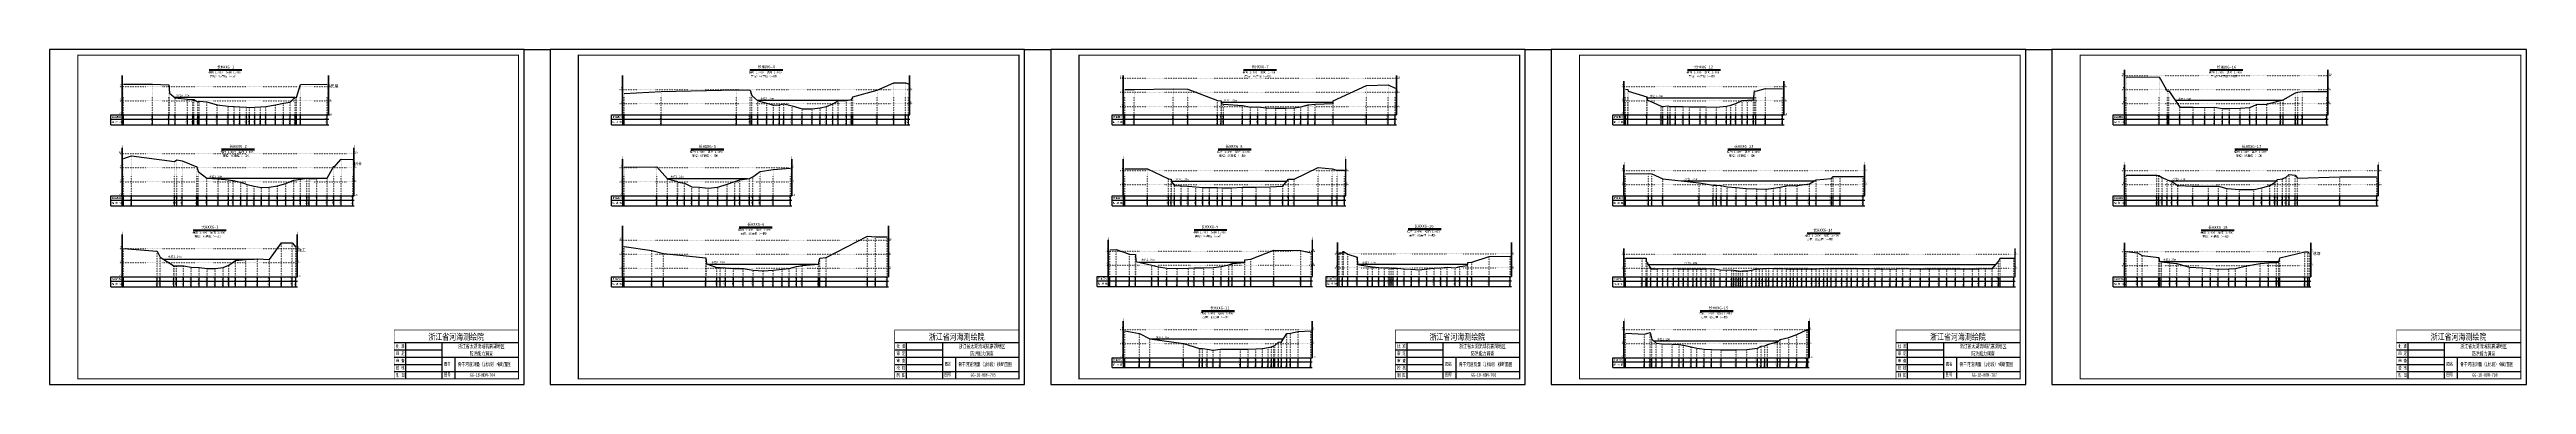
# Model space of a CAD drawing. Header units: millimetres. Extents: x 518104 to 520297, y 3371901 to 3372198.
import ezdxf
from ezdxf.enums import TextEntityAlignment as Align

# ---------------------------------------------------------------- set-up
doc = ezdxf.new("R2010")
doc.units = ezdxf.units.MM
doc.header["$LTSCALE"] = 0.4
doc.header["$MEASUREMENT"] = 0
doc.linetypes.add('X4', pattern=[1.6, 0, -1.6])
for name, color, linetype in [('DMX', 1, 'Continuous'), ('TEXT', 7, 'Continuous'), ('zdm1', 5, 'Continuous'), ('ZDMT5', 3, 'Continuous'), ('ZJ', 7, 'Continuous'), ('图框', 7, 'Continuous'), ('断面名称', 5, 'Continuous'), ('比例尺', 3, 'Continuous'), ('水位', 4, 'Continuous')]:
    doc.layers.add(name, color=color, linetype=linetype)
doc.styles.add('HDM', font='仿宋_GB2312.ttf')
doc.styles.add('tk2', font='SimSun.ttf', dxfattribs={"width": 0.8})

msp = doc.modelspace()

# ---------------------------------------------------------------- linework, layer by layer
at = {"linetype": 'Continuous'}
for points in [[(518524.4, 3372197.9), (518547.4, 3372197.9)], [(518967.4, 3372197.9), (518990.5, 3372197.9)], [(519410.5, 3372197.9), (519433.5, 3372197.9)], [(519853.5, 3372197.9), (519876.6, 3372197.9)]]:
    msp.add_lwpolyline(points, dxfattribs=at)
at = {"lineweight": 100, "const_width": 0.5}
for points in [[(518519.4, 3371949.2), (518409.4, 3371949.2), (518409.4, 3371905.9), (518519.4, 3371905.9), (518519.4, 3371949.2)], [(518962.4, 3371949.2), (518852.4, 3371949.2), (518852.4, 3371905.9), (518962.4, 3371905.9), (518962.4, 3371949.2)], [(519405.5, 3371949.2), (519295.5, 3371949.2), (519295.5, 3371905.9), (519405.5, 3371905.9), (519405.5, 3371949.2)], [(519848.5, 3371949.2), (519738.5, 3371949.2), (519738.5, 3371905.9), (519848.5, 3371905.9), (519848.5, 3371949.2)], [(520291.6, 3371949.2), (520181.6, 3371949.2), (520181.6, 3371905.9), (520291.6, 3371905.9), (520291.6, 3371949.2)]]:
    msp.add_lwpolyline(points, dxfattribs=at)
at = {"layer": 'DMX', "linetype": 'Continuous', "flags": 128}
for points in [[(518169.9, 3372167), (518195.5, 3372167), (518209.9, 3372166.6), (518210.4, 3372159), (518210.4, 3372159), (518215.5, 3372155), (518226.4, 3372153.8), (518231.3, 3372153.5), (518232.1, 3372153.5), (518235.7, 3372151.4), (518236.9, 3372152), (518243.5, 3372151.4), (518243.5, 3372151.4), (518252.6, 3372148.9), (518262.6, 3372147.6), (518267.7, 3372147.3), (518272.8, 3372147), (518278.6, 3372146.7), (518281.2, 3372146.3), (518286.2, 3372146.8), (518291.1, 3372147), (518295.9, 3372147.3), (518304.4, 3372148.7), (518311.4, 3372150.3), (518317.4, 3372151.2), (518321.7, 3372155.5), (518323, 3372155.4), (518326.4, 3372166.7), (518350.2, 3372167)], [(518613, 3372158.9), (518645.8, 3372160.7), (518712.4, 3372162.2), (518724.4, 3372161.8), (518725.8, 3372157.2), (518731.2, 3372152.2), (518739.2, 3372150.4), (518745.2, 3372148.5), (518750.4, 3372148.8), (518754.3, 3372149.8), (518761.5, 3372147.8), (518770.5, 3372145.3), (518779.3, 3372145.3), (518786.5, 3372146), (518791.9, 3372147.4), (518797.7, 3372149.8), (518802.3, 3372152.3), (518809.7, 3372152.7), (518814, 3372153.5), (518815.4, 3372156), (518837, 3372161.7), (518851.5, 3372168.4), (518861.9, 3372168.4), (518864.5, 3372167.5)], [(519056.1, 3372162.4), (519064.4, 3372162.4), (519098.9, 3372163), (519111.7, 3372162.7), (519138.1, 3372152.5), (519141.3, 3372152.3), (519141.6, 3372149.7), (519143.5, 3372149.3), (519160.2, 3372148.1), (519167.2, 3372146.8), (519173.7, 3372146.9), (519181.3, 3372146), (519189.7, 3372145.8), (519198.5, 3372145.9), (519206.2, 3372146.2), (519211.9, 3372146.9), (519218.3, 3372148.7), (519224.6, 3372149.3), (519240.4, 3372150), (519240.5, 3372152.2), (519269.9, 3372166), (519289.1, 3372166.4), (519295.3, 3372163.5)], [(519499.1, 3372162.6), (519501.4, 3372162.5), (519501.5, 3372160.8), (519518, 3372155.8), (519518.3, 3372153.3), (519530.7, 3372147.5), (519532.1, 3372147.3), (519536.7, 3372147.8), (519538.8, 3372147.4), (519543.5, 3372147.4), (519550.1, 3372147.4), (519555.9, 3372147.1), (519565.2, 3372147.1), (519570.5, 3372147.1), (519579.6, 3372146.6), (519588.7, 3372147.7), (519592.4, 3372148.6), (519596.7, 3372150.1), (519602.4, 3372152.5), (519607.3, 3372152.8), (519612.6, 3372153.3), (519613.3, 3372161.1), (519614.5, 3372160.8), (519623.1, 3372163.4), (519638.2, 3372163)], [(519942.2, 3372173.3), (519971.4, 3372173.5), (519979, 3372160.7), (519980.2, 3372161.3), (519989.8, 3372146.6), (520001.5, 3372146.7), (520012, 3372146.5), (520020.6, 3372146.7), (520027.5, 3372145.4), (520033.9, 3372145.6), (520043.1, 3372145.7), (520051.7, 3372146.3), (520057.6, 3372149.1), (520066.9, 3372149.4), (520078.9, 3372152.5), (520081.4, 3372153.2), (520081.4, 3372153.2), (520092.3, 3372159.3), (520094.3, 3372159.9), (520098.4, 3372160.5), (520119.8, 3372160.6)], [(518169.9, 3372101.3), (518169.9, 3372101.3), (518176.9, 3372103.5), (518214.9, 3372098.7), (518216.9, 3372100), (518221.7, 3372099.1), (518234.8, 3372093.7), (518236, 3372089.7), (518243.5, 3372083.7), (518253.6, 3372083.2), (518262.8, 3372082.4), (518266.9, 3372081.8), (518273.8, 3372080.3), (518279.3, 3372078.3), (518285.5, 3372076.7), (518292.1, 3372075.6), (518298.7, 3372075.7), (518306, 3372077.1), (518313.4, 3372079.1), (518320.6, 3372082), (518326.4, 3372082.9), (518332, 3372083.7), (518334.2, 3372083.4), (518340.9, 3372083.6), (518350.2, 3372083.8), (518355.9, 3372094.4), (518356, 3372093.3), (518362.6, 3372100.5), (518372.7, 3372100.4)], [(518613, 3372093.4), (518642, 3372093.9), (518651.3, 3372083.1), (518660.1, 3372080.7), (518660.3, 3372080.1), (518666.3, 3372079.3), (518672.9, 3372076.1), (518679.3, 3372075.7), (518687.3, 3372074.9), (518695.8, 3372075.9), (518704, 3372078.4), (518710.8, 3372080.8), (518715.4, 3372082.2), (518724, 3372083.5), (518726.7, 3372085), (518733.2, 3372089.6), (518744.7, 3372091.6), (518760.1, 3372092.8)], [(519056.1, 3372092), (519076.2, 3372092.2), (519094.6, 3372083.1), (519097.2, 3372082.8), (519097.3, 3372080.6), (519099.9, 3372077.4), (519105.9, 3372077), (519112, 3372076.6), (519118.8, 3372076), (519125.2, 3372075.4), (519131.1, 3372075.5), (519138, 3372075.4), (519142.5, 3372075.1), (519150.4, 3372075.2), (519160.3, 3372075.7), (519172.2, 3372075.9), (519184.8, 3372076.2), (519195.8, 3372076.6), (519200.9, 3372083), (519200.9, 3372083), (519205.8, 3372083), (519227.2, 3372093.1), (519239.5, 3372092.2), (519244.1, 3372091), (519250.4, 3372091)], [(519499.1, 3372087.7), (519519.4, 3372088), (519522.4, 3372087.6), (519532.3, 3372083.1), (519564.3, 3372079.8), (519576.8, 3372077.6), (519579.7, 3372077.7), (519584, 3372077.2), (519589.2, 3372076.2), (519597, 3372075.4), (519606, 3372074.6), (519615.3, 3372074.2), (519623.8, 3372073.9), (519630.1, 3372074.9), (519636.2, 3372075.9), (519641, 3372076.9), (519651, 3372077.3), (519661.9, 3372078.9), (519667.9, 3372082.3), (519681.4, 3372083.4), (519682.9, 3372085.3), (519689.3, 3372085.3), (519709.6, 3372085.2)], [(519942.2, 3372086.5), (519969.6, 3372086.5), (519971.1, 3372086.2), (519974.3, 3372084.3), (519978.6, 3372082.2), (519978.6, 3372082.2), (519982.7, 3372080.7), (519988, 3372077.3), (520001.2, 3372076.8), (520015.1, 3372076.8), (520024, 3372076.6), (520031.3, 3372074.7), (520042.6, 3372073.8), (520055.3, 3372073.7), (520062.3, 3372075.2), (520069.6, 3372077.4), (520074, 3372080), (520076.2, 3372082.5), (520080.7, 3372083.3), (520083.8, 3372084.6), (520086.6, 3372087.1), (520091.8, 3372086.4), (520094.1, 3372083.9), (520131.5, 3372085), (520164.1, 3372085)], [(518613, 3372023.1), (518637.4, 3372019.8), (518647.9, 3372017), (518685.2, 3372013.1), (518685.8, 3372007.9), (518695.1, 3372004.7), (518697.8, 3372004.6), (518702.5, 3372004.2), (518709.8, 3372003.8), (518718.2, 3372003.8), (518727, 3372002.1), (518736, 3372001.7), (518744.8, 3372002.3), (518752.9, 3372003.2), (518759.1, 3372003.8), (518765.4, 3372005.5), (518770.6, 3372006.4), (518784.9, 3372007.7), (518786.2, 3372012.8), (518791.7, 3372013.5), (518828.2, 3372032.4), (518835.3, 3372031.8), (518845.8, 3372031.9)], [(518169.9, 3372021.5), (518199.6, 3372019.1), (518202.4, 3372013.8), (518214.5, 3372006.1), (518214.7, 3372006), (518216.8, 3372006.2), (518222.8, 3372006.2), (518229.7, 3372005), (518236.7, 3372004.5), (518243.8, 3372003.7), (518251, 3372003.8), (518258, 3372004.6), (518262.9, 3372006.7), (518268.9, 3372010.7), (518278.1, 3372011.8), (518288.4, 3372012.3), (518298.9, 3372011.8), (518309.8, 3372026.4), (518319.2, 3372026.4), (518322.4, 3372022.6)], [(519042.8, 3372020.4), (519048.4, 3372020.6), (519060.2, 3372016.4), (519065.5, 3372016.2), (519065.9, 3372009.8), (519080, 3372006.6), (519085.8, 3372005.1), (519093.2, 3372004), (519102.4, 3372003.8), (519112.4, 3372004), (519117.4, 3372004.3), (519126.1, 3372004.3), (519134.6, 3372004.5), (519141.4, 3372005.5), (519148.1, 3372006.9), (519151.1, 3372008.1), (519162.3, 3372008.9), (519162.4, 3372011.5), (519167.5, 3372012.1), (519188, 3372019.9), (519211.7, 3372019.8), (519220.9, 3372017.7)], [(519245.7, 3372017.7), (519248.8, 3372017.6), (519249.3, 3372019), (519249.4, 3372017.6), (519249.5, 3372018.9), (519253.5, 3372016.3), (519261.8, 3372013.8), (519262.1, 3372007.4), (519271.2, 3372005.8), (519275.3, 3372005.3), (519281, 3372004.7), (519285.9, 3372004.4), (519289.9, 3372004.4), (519291.7, 3372004), (519293.6, 3372004.1), (519297.4, 3372003.9), (519303.2, 3372003.5), (519309.8, 3372003), (519316.6, 3372002.4), (519323.4, 3372003.4), (519329.7, 3372004.1), (519335.6, 3372004.2), (519341.4, 3372004.8), (519348.3, 3372004.4), (519352.5, 3372005.5), (519359.4, 3372006.3), (519359.7, 3372009.1), (519363.1, 3372009.4), (519378.6, 3372014.3), (519397.1, 3372014.8)], [(519499.1, 3372012.9), (519513.8, 3372012.9), (519517.5, 3372013), (519517.6, 3372010.5), (519518.5, 3372008.8), (519521.7, 3372003.5), (519527.5, 3372003.4), (519532.2, 3372003.6), (519536.6, 3372003.4), (519541.6, 3372003.6), (519546.3, 3372003.5), (519550.5, 3372003.5), (519554.8, 3372003.3), (519559.1, 3372003.4), (519562.2, 3372003.4), (519566.1, 3372003.4), (519570.7, 3372003.4), (519574.9, 3372003.6), (519577.6, 3372003.5), (519583.1, 3372002.4), (519588.6, 3372002.1), (519593.2, 3372002.6), (519595.2, 3372002.3), (519597.2, 3372001.9), (519599.1, 3372001.7), (519601.1, 3372001.5), (519603.1, 3372001.7), (519607, 3372001.6), (519611, 3372002.2), (519614.9, 3372003.3), (519617.8, 3372003.4), (519620.4, 3372003.7), (519623.6, 3372003.7), (519626.1, 3372003.9), (519629.8, 3372003.8), (519633.7, 3372003.6), (519637.9, 3372003.6), (519641.8, 3372003.5), (519645.3, 3372003.3), (519648, 3372003.5), (519651.4, 3372003.5), (519655.2, 3372003.3), (519659.4, 3372003.5), (519664.2, 3372003.5), (519667.8, 3372003.4), (519671, 3372003.7), (519674.8, 3372003.7), (519678, 3372003.5), (519681.3, 3372003.6), (519685.6, 3372003.7), (519690.6, 3372003.8), (519695.3, 3372003.6), (519699.1, 3372003.6), (519704.5, 3372003.7), (519709.6, 3372003.6), (519714.7, 3372003.6), (519720.3, 3372003.4), (519726.3, 3372003.4), (519733.5, 3372003.1), (519739.1, 3372003.4), (519744.6, 3372003.6), (519751.3, 3372003.4), (519760.3, 3372003.4), (519768.3, 3372003.4), (519776.9, 3372003.4), (519783.7, 3372003.5), (519791.3, 3372003.3), (519798.7, 3372003.4), (519806.4, 3372003.5), (519811.8, 3372003.4), (519817.8, 3372003.6), (519823.7, 3372003.5), (519829.2, 3372009.9), (519830.9, 3372012.9), (519844, 3372012.9)], [(519942.2, 3372018.9), (519952.2, 3372017.5), (519956.6, 3372015.2), (519971.1, 3372013.4), (519971.9, 3372010), (519973.2, 3372009.6), (519973.5, 3372009.6), (519980.9, 3372008.7), (519987.1, 3372008.3), (519998.3, 3372005), (520009.9, 3372004.4), (520017.1, 3372003.8), (520023.8, 3372003.2), (520033.3, 3372003.5), (520039.2, 3372003.8), (520048.9, 3372006.2), (520060.9, 3372008.3), (520068.3, 3372008.7), (520075.5, 3372009), (520077.3, 3372009.2), (520078.4, 3372013.2), (520100.5, 3372018.5), (520103.1, 3372018.4), (520104.6, 3372017)], [(519056.1, 3371948.4), (519069.1, 3371946.2), (519078.2, 3371941.5), (519107.9, 3371937.3), (519122.1, 3371932.8), (519122.3, 3371932.9), (519124.9, 3371932.7), (519128.8, 3371932.3), (519134.2, 3371931.4), (519140.5, 3371932.1), (519158.3, 3371932.1), (519165.2, 3371932.2), (519172, 3371932.4), (519177.9, 3371932.8), (519182.9, 3371933.6), (519185.9, 3371934.3), (519187.9, 3371935.3), (519188.9, 3371935.6), (519192.2, 3371938.4), (519194.7, 3371938.8), (519199.5, 3371946), (519202.8, 3371946.3), (519209.4, 3371947.9), (519220.7, 3371948.6)], [(519499.1, 3371946.3), (519516, 3371945.4), (519521.1, 3371946.9), (519522.4, 3371941.2), (519526.3, 3371937.5), (519531.6, 3371937), (519540.4, 3371936.8), (519546.6, 3371936.3), (519550.4, 3371935.7), (519557.3, 3371934.4), (519562.2, 3371933), (519568.8, 3371932.3), (519575.4, 3371931.8), (519584, 3371931.7), (519597, 3371931.5), (519606.7, 3371931.8), (519615.9, 3371933.2), (519619.3, 3371934.9), (519622.5, 3371935.3), (519625, 3371936.3), (519633.6, 3371938.6), (519636.2, 3371940.7), (519643.8, 3371942.6), (519650.7, 3371945.3), (519659.7, 3371949.3), (519660.5, 3371948.8)]]:
    msp.add_lwpolyline(points, dxfattribs=at)
at = {"layer": 'TEXT', "color": 0}
for p, q in [((518409.4, 3371938, 0), (518519.4, 3371938, 0)), ((518409.4, 3371931.5, 0), (518451.5, 3371931.5, 0)), ((518409.4, 3371925.1, 0), (518451.5, 3371925.1, 0)), ((518409.4, 3371918.7, 0), (518451.5, 3371918.7, 0)), ((518419.4, 3371938, 0), (518419.4, 3371912.3, 0)), ((518451.5, 3371938, 0), (518451.5, 3371912.3, 0)), ((518451.5, 3371925.1, 0), (518519.4, 3371925.1, 0)), ((518463, 3371925.1, 0), (518463, 3371905.9, 0)), ((518852.4, 3371938, 0), (518962.4, 3371938, 0)), ((518852.4, 3371931.5, 0), (518894.6, 3371931.5, 0)), ((518852.4, 3371925.1, 0), (518894.6, 3371925.1, 0)), ((518852.4, 3371918.7, 0), (518894.6, 3371918.7, 0)), ((518862.5, 3371938, 0), (518862.5, 3371912.3, 0)), ((518894.6, 3371938, 0), (518894.6, 3371912.3, 0)), ((518894.6, 3371925.1, 0), (518962.4, 3371925.1, 0)), ((518906.1, 3371925.1, 0), (518906.1, 3371905.9, 0)), ((519295.5, 3371938, 0), (519405.5, 3371938, 0)), ((519295.5, 3371931.5, 0), (519337.6, 3371931.5, 0)), ((519295.5, 3371925.1, 0), (519337.6, 3371925.1, 0)), ((519295.5, 3371918.7, 0), (519337.6, 3371918.7, 0)), ((519305.6, 3371938, 0), (519305.6, 3371912.3, 0)), ((519337.6, 3371938, 0), (519337.6, 3371912.3, 0)), ((519337.6, 3371925.1, 0), (519405.5, 3371925.1, 0)), ((519349.1, 3371925.1, 0), (519349.1, 3371905.9, 0)), ((519738.5, 3371938, 0), (519848.5, 3371938, 0)), ((519738.5, 3371931.5, 0), (519780.7, 3371931.5, 0)), ((519738.5, 3371925.1, 0), (519780.7, 3371925.1, 0)), ((519738.5, 3371918.7, 0), (519780.7, 3371918.7, 0)), ((519748.6, 3371938, 0), (519748.6, 3371912.3, 0)), ((519780.7, 3371938, 0), (519780.7, 3371912.3, 0)), ((519780.7, 3371925.1, 0), (519848.5, 3371925.1, 0)), ((519792.2, 3371925.1, 0), (519792.2, 3371905.9, 0)), ((520181.6, 3371938, 0), (520291.6, 3371938, 0)), ((520181.6, 3371931.5, 0), (520223.8, 3371931.5, 0)), ((520181.6, 3371925.1, 0), (520223.8, 3371925.1, 0)), ((520181.6, 3371918.7, 0), (520223.8, 3371918.7, 0)), ((520191.7, 3371938, 0), (520191.7, 3371912.3, 0)), ((520223.8, 3371938, 0), (520223.8, 3371912.3, 0)), ((520223.8, 3371925.1, 0), (520291.6, 3371925.1, 0)), ((520235.3, 3371925.1, 0), (520235.3, 3371905.9, 0)), ((518409.4, 3371912.3, 0), (518519.4, 3371912.3, 0)), ((518419.4, 3371912.3, 0), (518419.4, 3371905.9, 0)), ((518451.5, 3371912.3, 0), (518451.5, 3371905.9, 0)), ((518852.4, 3371912.3, 0), (518962.4, 3371912.3, 0)), ((518862.5, 3371912.3, 0), (518862.5, 3371905.9, 0)), ((518894.6, 3371912.3, 0), (518894.6, 3371905.9, 0)), ((519295.5, 3371912.3, 0), (519405.5, 3371912.3, 0)), ((519305.6, 3371912.3, 0), (519305.6, 3371905.9, 0)), ((519337.6, 3371912.3, 0), (519337.6, 3371905.9, 0)), ((519738.5, 3371912.3, 0), (519848.5, 3371912.3, 0)), ((519748.6, 3371912.3, 0), (519748.6, 3371905.9, 0)), ((519780.7, 3371912.3, 0), (519780.7, 3371905.9, 0)), ((520181.6, 3371912.3, 0), (520291.6, 3371912.3, 0)), ((520191.7, 3371912.3, 0), (520191.7, 3371905.9, 0)), ((520223.8, 3371912.3, 0), (520223.8, 3371905.9, 0))]:
    msp.add_line(p, q, dxfattribs=at)
at = {"layer": 'zdm1', "linetype": 'X4'}
for p, q in [((518166.2, 3372164.9), (518354, 3372164.9)), ((518609.2, 3372162.4), (518868.2, 3372162.4)), ((519052.3, 3372172.4), (519299.1, 3372172.4)), ((519052.3, 3372159.9), (519299.1, 3372159.9)), ((519495.4, 3372164.9), (519642, 3372164.9)), ((519938.4, 3372174.9), (520123.5, 3372174.9)), ((519938.4, 3372162.4), (520123.5, 3372162.4)), ((518166.2, 3372152.4), (518354, 3372152.4)), ((518166.2, 3372139.9), (518354, 3372139.9)), ((518609.2, 3372149.9), (518868.2, 3372149.9)), ((519052.3, 3372147.4), (519299.1, 3372147.4)), ((519495.4, 3372152.4), (519642, 3372152.4)), ((519495.4, 3372139.9), (519642, 3372139.9)), ((519938.4, 3372149.9), (520123.5, 3372149.9)), ((518166.2, 3372105.6), (518376.4, 3372105.6)), ((518166.2, 3372093.1), (518376.4, 3372093.1)), ((518166.2, 3372080.6), (518376.4, 3372080.6)), ((518609.2, 3372093.1), (518763.8, 3372093.1)), ((518609.2, 3372080.6), (518763.8, 3372080.6)), ((519052.3, 3372090.6), (519254.2, 3372090.6)), ((519052.3, 3372078.1), (519254.2, 3372078.1)), ((519495.4, 3372090.6), (519713.4, 3372090.6)), ((519495.4, 3372078.1), (519713.4, 3372078.1)), ((519938.4, 3372090.6), (520167.9, 3372090.6)), ((519938.4, 3372078.1), (520167.9, 3372078.1)), ((518166.2, 3372068.1), (518376.4, 3372068.1)), ((518609.2, 3372068.1), (518763.8, 3372068.1)), ((518609.2, 3372028.9), (518849.5, 3372028.9)), ((518166.2, 3372021.4), (518326.2, 3372021.4)), ((518166.2, 3372008.9), (518326.2, 3372008.9)), ((518609.2, 3372016.4), (518849.5, 3372016.4)), ((519039, 3372019.2), (519224.7, 3372019.2)), ((519039, 3372006.7), (519224.7, 3372006.7)), ((519241.9, 3372016.7), (519400.9, 3372016.7)), ((519495.4, 3372016.4), (519847.2, 3372016.4)), ((519938.4, 3372018.9), (520108.4, 3372018.9)), ((519938.4, 3372006.4), (520108.4, 3372006.4)), ((518166.2, 3371996.4), (518326.2, 3371996.4)), ((518609.2, 3372003.9), (518849.5, 3372003.9)), ((519241.9, 3372004.2), (519400.9, 3372004.2)), ((519495.4, 3372003.9), (519846.7, 3372003.9)), ((519052.3, 3371949.6), (519224.5, 3371949.6)), ((519495.4, 3371949.6), (519664.3, 3371949.6)), ((519052.3, 3371937.1), (519224.5, 3371937.1)), ((519052.3, 3371924.6), (519224.5, 3371924.6)), ((519495.4, 3371937.1), (519664.3, 3371937.1)), ((519495.4, 3371924.6), (519664.3, 3371924.6))]:
    msp.add_line(p, q, dxfattribs=at)
at = {"layer": 'zdm1', "linetype": 'Continuous'}
for p, q in [((518168.6, 3372139.9), (518168.6, 3372174.9)), ((518168.8, 3372139.9), (518168.8, 3372174.9)), ((518351.4, 3372139.9), (518351.4, 3372174.9)), ((518351.6, 3372139.9), (518351.6, 3372174.9)), ((518611.6, 3372139.9), (518611.6, 3372174.9)), ((518611.9, 3372139.9), (518611.9, 3372174.9)), ((518865.6, 3372139.9), (518865.6, 3372174.9)), ((518865.8, 3372139.9), (518865.8, 3372174.9)), ((519054.7, 3372139.9), (519054.7, 3372174.9)), ((519054.9, 3372139.9), (519054.9, 3372174.9)), ((519296.4, 3372139.9), (519296.4, 3372174.9)), ((519296.7, 3372139.9), (519296.7, 3372174.9)), ((519497.7, 3372139.9), (519497.7, 3372169.9)), ((519498, 3372139.9), (519498, 3372169.9)), ((519639.4, 3372139.9), (519639.4, 3372169.9)), ((519639.6, 3372139.9), (519639.6, 3372169.9)), ((519940.8, 3372139.9), (519940.8, 3372179.9)), ((519941.1, 3372139.9), (519941.1, 3372179.9)), ((520120.9, 3372139.9), (520120.9, 3372179.9)), ((520121.2, 3372139.9), (520121.2, 3372179.9)), ((518158.7, 3372139.9), (518169.9, 3372139.9)), ((518158.7, 3372131.1), (518158.7, 3372139.9)), ((518168.7, 3372131.1), (518168.7, 3372139.9)), ((518169.9, 3372139.9), (518351.5, 3372139.9)), ((518601.7, 3372139.9), (518613, 3372139.9)), ((518601.7, 3372131.1), (518601.7, 3372139.9)), ((518611.7, 3372131.1), (518611.7, 3372139.9)), ((518613, 3372139.9), (518865.7, 3372139.9)), ((519044.8, 3372139.9), (519056.1, 3372139.9)), ((519044.8, 3372131.1), (519044.8, 3372139.9)), ((519054.8, 3372131.1), (519054.8, 3372139.9)), ((519056.1, 3372139.9), (519296.6, 3372139.9)), ((519487.9, 3372139.9), (519499.1, 3372139.9)), ((519487.9, 3372131.1), (519487.9, 3372139.9)), ((519497.9, 3372131.1), (519497.9, 3372139.9)), ((519499.1, 3372139.9), (519639.5, 3372139.9)), ((519930.9, 3372139.9), (519942.2, 3372139.9)), ((519930.9, 3372131.1), (519930.9, 3372139.9)), ((519940.9, 3372131.1), (519940.9, 3372139.9)), ((519942.2, 3372139.9), (520121, 3372139.9)), ((518158.7, 3372136.1), (518351.5, 3372136.1)), ((518158.7, 3372131.1), (518351.5, 3372131.1)), ((518601.7, 3372136.1), (518865.7, 3372136.1)), ((518601.7, 3372131.1), (518865.7, 3372131.1)), ((519044.8, 3372136.1), (519296.6, 3372136.1)), ((519044.8, 3372131.1), (519296.6, 3372131.1)), ((519487.9, 3372136.1), (519639.5, 3372136.1)), ((519487.9, 3372131.1), (519639.5, 3372131.1)), ((519930.9, 3372136.1), (520121, 3372136.1)), ((519930.9, 3372131.1), (520121, 3372131.1)), ((518168.6, 3372068.1), (518168.6, 3372110.6)), ((518168.8, 3372068.1), (518168.8, 3372110.6)), ((518373.8, 3372068.1), (518373.8, 3372110.6)), ((518374, 3372068.1), (518374, 3372110.6)), ((518611.6, 3372068.1), (518611.6, 3372100.6)), ((518611.9, 3372068.1), (518611.9, 3372100.6)), ((518761.2, 3372068.1), (518761.2, 3372100.6)), ((518761.5, 3372068.1), (518761.5, 3372100.6)), ((519054.7, 3372068.1), (519054.7, 3372100.6)), ((519054.9, 3372068.1), (519054.9, 3372100.6)), ((519251.6, 3372068.1), (519251.6, 3372100.6)), ((519251.8, 3372068.1), (519251.8, 3372100.6)), ((519497.7, 3372068.1), (519497.7, 3372095.6)), ((519498, 3372068.1), (519498, 3372095.6)), ((519710.8, 3372068.1), (519710.8, 3372095.6)), ((519711, 3372068.1), (519711, 3372095.6)), ((519940.8, 3372068.1), (519940.8, 3372095.6)), ((519941.1, 3372068.1), (519941.1, 3372095.6)), ((520165.3, 3372068.1), (520165.3, 3372095.6)), ((520165.5, 3372068.1), (520165.5, 3372095.6)), ((518158.7, 3372068.1), (518169.9, 3372068.1)), ((518158.7, 3372059.4), (518158.7, 3372068.1)), ((518158.7, 3372064.4), (518373.9, 3372064.4)), ((518158.7, 3372059.4), (518373.9, 3372059.4)), ((518168.7, 3372059.4), (518168.7, 3372068.1)), ((518169.9, 3372068.1), (518373.9, 3372068.1)), ((518601.7, 3372068.1), (518613, 3372068.1)), ((518601.7, 3372059.4), (518601.7, 3372068.1)), ((518601.7, 3372064.4), (518761.3, 3372064.4)), ((518601.7, 3372059.4), (518761.3, 3372059.4)), ((518611.7, 3372059.4), (518611.7, 3372068.1)), ((518613, 3372068.1), (518761.3, 3372068.1)), ((519044.8, 3372068.1), (519056.1, 3372068.1)), ((519044.8, 3372059.4), (519044.8, 3372068.1)), ((519044.8, 3372064.4), (519251.7, 3372064.4)), ((519044.8, 3372059.4), (519251.7, 3372059.4)), ((519054.8, 3372059.4), (519054.8, 3372068.1)), ((519056.1, 3372068.1), (519251.7, 3372068.1)), ((519487.9, 3372068.1), (519499.1, 3372068.1)), ((519487.9, 3372059.4), (519487.9, 3372068.1)), ((519487.9, 3372064.4), (519710.9, 3372064.4)), ((519487.9, 3372059.4), (519710.9, 3372059.4)), ((519497.9, 3372059.4), (519497.9, 3372068.1)), ((519499.1, 3372068.1), (519710.9, 3372068.1)), ((519930.9, 3372068.1), (519942.2, 3372068.1)), ((519930.9, 3372059.4), (519930.9, 3372068.1)), ((519930.9, 3372064.4), (520165.4, 3372064.4)), ((519930.9, 3372059.4), (520165.4, 3372059.4)), ((519940.9, 3372059.4), (519940.9, 3372068.1)), ((519942.2, 3372068.1), (520165.4, 3372068.1)), ((518168.6, 3371996.4), (518168.6, 3372033.9)), ((518168.8, 3371996.4), (518168.8, 3372033.9)), ((518323.6, 3371996.4), (518323.6, 3372033.9)), ((518323.8, 3371996.4), (518323.8, 3372033.9)), ((518611.6, 3371996.4), (518611.6, 3372041.4)), ((518611.9, 3371996.4), (518611.9, 3372041.4)), ((518846.9, 3371996.4), (518846.9, 3372041.4)), ((518847.1, 3371996.4), (518847.1, 3372041.4)), ((519041.4, 3371996.7), (519041.4, 3372029.2)), ((519041.7, 3371996.7), (519041.7, 3372029.2)), ((519222.1, 3371996.7), (519222.1, 3372029.2)), ((519222.3, 3371996.7), (519222.3, 3372029.2)), ((519244.3, 3371996.7), (519244.3, 3372026.7)), ((519244.6, 3371996.7), (519244.6, 3372026.7)), ((519398.2, 3371996.7), (519398.2, 3372026.7)), ((519398.5, 3371996.7), (519398.5, 3372026.7)), ((519497.7, 3371996.4), (519497.7, 3372021.4)), ((519498, 3371996.4), (519498, 3372021.4)), ((519844, 3371996.4), (519844, 3372021.4)), ((519844.2, 3371996.4), (519844.2, 3372021.4)), ((519940.8, 3371996.4), (519940.8, 3372026.4)), ((519941.1, 3371996.4), (519941.1, 3372026.4)), ((520105.7, 3371996.4), (520105.7, 3372026.4)), ((520106, 3371996.4), (520106, 3372026.4)), ((518158.7, 3371996.4), (518169.9, 3371996.4)), ((518158.7, 3371987.6), (518158.7, 3371996.4)), ((518158.7, 3371992.6), (518323.7, 3371992.6)), ((518158.7, 3371987.6), (518323.7, 3371987.6)), ((518168.7, 3371987.6), (518168.7, 3371996.4)), ((518169.9, 3371996.4), (518323.7, 3371996.4)), ((518601.7, 3371996.4), (518613, 3371996.4)), ((518601.7, 3371987.6), (518601.7, 3371996.4)), ((518601.7, 3371992.6), (518847, 3371992.6)), ((518601.7, 3371987.6), (518847, 3371987.6)), ((518611.7, 3371987.6), (518611.7, 3371996.4)), ((518613, 3371996.4), (518847, 3371996.4)), ((519031.5, 3371996.7), (519042.8, 3371996.7)), ((519031.5, 3371987.9), (519031.5, 3371996.7)), ((519031.5, 3371992.9), (519222.2, 3371992.9)), ((519031.5, 3371987.9), (519222.2, 3371987.9)), ((519041.5, 3371987.9), (519041.5, 3371996.7)), ((519042.8, 3371996.7), (519222.2, 3371996.7)), ((519234.4, 3371996.7), (519245.7, 3371996.7)), ((519234.4, 3371987.9), (519234.4, 3371996.7)), ((519234.4, 3371992.9), (519398.4, 3371992.9)), ((519234.4, 3371987.9), (519398.4, 3371987.9)), ((519244.4, 3371987.9), (519244.4, 3371996.7)), ((519245.7, 3371996.7), (519398.4, 3371996.7)), ((519487.9, 3371996.4), (519499.1, 3371996.4)), ((519487.9, 3371987.6), (519487.9, 3371996.4)), ((519487.9, 3371992.6), (519844.1, 3371992.6)), ((519487.9, 3371987.6), (519844.3, 3371987.6)), ((519497.9, 3371987.6), (519497.9, 3371996.4)), ((519499.1, 3371996.4), (519844.2, 3371996.4)), ((519930.9, 3371996.4), (519942.2, 3371996.4)), ((519930.9, 3371987.6), (519930.9, 3371996.4)), ((519930.9, 3371992.6), (520105.9, 3371992.6)), ((519930.9, 3371987.6), (520105.9, 3371987.6)), ((519940.9, 3371987.6), (519940.9, 3371996.4)), ((519942.2, 3371996.4), (520105.9, 3371996.4)), ((519054.7, 3371924.6), (519054.7, 3371957.1)), ((519054.9, 3371924.6), (519054.9, 3371957.1)), ((519221.9, 3371924.6), (519221.9, 3371957.1)), ((519222.1, 3371924.6), (519222.1, 3371957.1)), ((519497.7, 3371924.6), (519497.7, 3371957.1)), ((519498, 3371924.6), (519498, 3371957.1)), ((519661.6, 3371924.6), (519661.6, 3371957.1)), ((519661.9, 3371924.6), (519661.9, 3371957.1)), ((519044.8, 3371924.6), (519056.1, 3371924.6)), ((519044.8, 3371915.9), (519044.8, 3371924.6)), ((519044.8, 3371920.9), (519222, 3371920.9)), ((519054.8, 3371915.9), (519054.8, 3371924.6)), ((519056.1, 3371924.6), (519222, 3371924.6)), ((519487.9, 3371924.6), (519499.1, 3371924.6)), ((519487.9, 3371915.9), (519487.9, 3371924.6)), ((519487.9, 3371920.9), (519661.8, 3371920.9)), ((519497.9, 3371915.9), (519497.9, 3371924.6)), ((519499.1, 3371924.6), (519661.8, 3371924.6)), ((519044.8, 3371915.9), (519222, 3371915.9)), ((519487.9, 3371915.9), (519661.8, 3371915.9))]:
    msp.add_line(p, q, dxfattribs=at)
at = {"layer": 'zdm1', "linetype": 'Continuous', "flags": 128}
for points in [[(518168.7, 3372172.4, 0.25, 0.25, 0), (518168.7, 3372174.9, 0.25, 0.25, 0)], [(518168.7, 3372167.4, 0.25, 0.25, 0), (518168.7, 3372169.9, 0.25, 0.25, 0)], [(518168.7, 3372162.4, 0.25, 0.25, 0), (518168.7, 3372164.9, 0.25, 0.25, 0)], [(518168.7, 3372157.4, 0.25, 0.25, 0), (518168.7, 3372159.9, 0.25, 0.25, 0)], [(518351.5, 3372172.4, 0.25, 0.25, 0), (518351.5, 3372174.9, 0.25, 0.25, 0)], [(518351.5, 3372167.4, 0.25, 0.25, 0), (518351.5, 3372169.9, 0.25, 0.25, 0)], [(518351.5, 3372162.4, 0.25, 0.25, 0), (518351.5, 3372164.9, 0.25, 0.25, 0)], [(518351.5, 3372157.4, 0.25, 0.25, 0), (518351.5, 3372159.9, 0.25, 0.25, 0)], [(518611.7, 3372172.4, 0.25, 0.25, 0), (518611.7, 3372174.9, 0.25, 0.25, 0)], [(518611.7, 3372167.4, 0.25, 0.25, 0), (518611.7, 3372169.9, 0.25, 0.25, 0)], [(518611.7, 3372162.4, 0.25, 0.25, 0), (518611.7, 3372164.9, 0.25, 0.25, 0)], [(518611.7, 3372157.4, 0.25, 0.25, 0), (518611.7, 3372159.9, 0.25, 0.25, 0)], [(518865.7, 3372172.4, 0.25, 0.25, 0), (518865.7, 3372174.9, 0.25, 0.25, 0)], [(518865.7, 3372167.4, 0.25, 0.25, 0), (518865.7, 3372169.9, 0.25, 0.25, 0)], [(518865.7, 3372162.4, 0.25, 0.25, 0), (518865.7, 3372164.9, 0.25, 0.25, 0)], [(518865.7, 3372157.4, 0.25, 0.25, 0), (518865.7, 3372159.9, 0.25, 0.25, 0)], [(519054.8, 3372172.4, 0.25, 0.25, 0), (519054.8, 3372174.9, 0.25, 0.25, 0)], [(519054.8, 3372167.4, 0.25, 0.25, 0), (519054.8, 3372169.9, 0.25, 0.25, 0)], [(519054.8, 3372162.4, 0.25, 0.25, 0), (519054.8, 3372164.9, 0.25, 0.25, 0)], [(519054.8, 3372157.4, 0.25, 0.25, 0), (519054.8, 3372159.9, 0.25, 0.25, 0)], [(519296.6, 3372172.4, 0.25, 0.25, 0), (519296.6, 3372174.9, 0.25, 0.25, 0)], [(519296.6, 3372167.4, 0.25, 0.25, 0), (519296.6, 3372169.9, 0.25, 0.25, 0)], [(519296.6, 3372162.4, 0.25, 0.25, 0), (519296.6, 3372164.9, 0.25, 0.25, 0)], [(519296.6, 3372157.4, 0.25, 0.25, 0), (519296.6, 3372159.9, 0.25, 0.25, 0)], [(519497.9, 3372167.4, 0.25, 0.25, 0), (519497.9, 3372169.9, 0.25, 0.25, 0)], [(519497.9, 3372162.4, 0.25, 0.25, 0), (519497.9, 3372164.9, 0.25, 0.25, 0)], [(519497.9, 3372157.4, 0.25, 0.25, 0), (519497.9, 3372159.9, 0.25, 0.25, 0)], [(519639.5, 3372167.4, 0.25, 0.25, 0), (519639.5, 3372169.9, 0.25, 0.25, 0)], [(519639.5, 3372162.4, 0.25, 0.25, 0), (519639.5, 3372164.9, 0.25, 0.25, 0)], [(519639.5, 3372157.4, 0.25, 0.25, 0), (519639.5, 3372159.9, 0.25, 0.25, 0)], [(519940.9, 3372177.4, 0.25, 0.25, 0), (519940.9, 3372179.9, 0.25, 0.25, 0)], [(519940.9, 3372172.4, 0.25, 0.25, 0), (519940.9, 3372174.9, 0.25, 0.25, 0)], [(519940.9, 3372167.4, 0.25, 0.25, 0), (519940.9, 3372169.9, 0.25, 0.25, 0)], [(519940.9, 3372162.4, 0.25, 0.25, 0), (519940.9, 3372164.9, 0.25, 0.25, 0)], [(519940.9, 3372157.4, 0.25, 0.25, 0), (519940.9, 3372159.9, 0.25, 0.25, 0)], [(520121, 3372177.4, 0.25, 0.25, 0), (520121, 3372179.9, 0.25, 0.25, 0)], [(520121, 3372172.4, 0.25, 0.25, 0), (520121, 3372174.9, 0.25, 0.25, 0)], [(520121, 3372167.4, 0.25, 0.25, 0), (520121, 3372169.9, 0.25, 0.25, 0)], [(520121, 3372162.4, 0.25, 0.25, 0), (520121, 3372164.9, 0.25, 0.25, 0)], [(520121, 3372157.4, 0.25, 0.25, 0), (520121, 3372159.9, 0.25, 0.25, 0)], [(518168.7, 3372152.4, 0.25, 0.25, 0), (518168.7, 3372154.9, 0.25, 0.25, 0)], [(518168.7, 3372147.4, 0.25, 0.25, 0), (518168.7, 3372149.9, 0.25, 0.25, 0)], [(518168.7, 3372142.4, 0.25, 0.25, 0), (518168.7, 3372144.9, 0.25, 0.25, 0)], [(518351.5, 3372152.4, 0.25, 0.25, 0), (518351.5, 3372154.9, 0.25, 0.25, 0)], [(518351.5, 3372147.4, 0.25, 0.25, 0), (518351.5, 3372149.9, 0.25, 0.25, 0)], [(518351.5, 3372142.4, 0.25, 0.25, 0), (518351.5, 3372144.9, 0.25, 0.25, 0)], [(518611.7, 3372152.4, 0.25, 0.25, 0), (518611.7, 3372154.9, 0.25, 0.25, 0)], [(518611.7, 3372147.4, 0.25, 0.25, 0), (518611.7, 3372149.9, 0.25, 0.25, 0)], [(518611.7, 3372142.4, 0.25, 0.25, 0), (518611.7, 3372144.9, 0.25, 0.25, 0)], [(518865.7, 3372152.4, 0.25, 0.25, 0), (518865.7, 3372154.9, 0.25, 0.25, 0)], [(518865.7, 3372147.4, 0.25, 0.25, 0), (518865.7, 3372149.9, 0.25, 0.25, 0)], [(518865.7, 3372142.4, 0.25, 0.25, 0), (518865.7, 3372144.9, 0.25, 0.25, 0)], [(519054.8, 3372152.4, 0.25, 0.25, 0), (519054.8, 3372154.9, 0.25, 0.25, 0)], [(519054.8, 3372147.4, 0.25, 0.25, 0), (519054.8, 3372149.9, 0.25, 0.25, 0)], [(519054.8, 3372142.4, 0.25, 0.25, 0), (519054.8, 3372144.9, 0.25, 0.25, 0)], [(519296.6, 3372152.4, 0.25, 0.25, 0), (519296.6, 3372154.9, 0.25, 0.25, 0)], [(519296.6, 3372147.4, 0.25, 0.25, 0), (519296.6, 3372149.9, 0.25, 0.25, 0)], [(519296.6, 3372142.4, 0.25, 0.25, 0), (519296.6, 3372144.9, 0.25, 0.25, 0)], [(519497.9, 3372152.4, 0.25, 0.25, 0), (519497.9, 3372154.9, 0.25, 0.25, 0)], [(519497.9, 3372147.4, 0.25, 0.25, 0), (519497.9, 3372149.9, 0.25, 0.25, 0)], [(519497.9, 3372142.4, 0.25, 0.25, 0), (519497.9, 3372144.9, 0.25, 0.25, 0)], [(519639.5, 3372152.4, 0.25, 0.25, 0), (519639.5, 3372154.9, 0.25, 0.25, 0)], [(519639.5, 3372147.4, 0.25, 0.25, 0), (519639.5, 3372149.9, 0.25, 0.25, 0)], [(519639.5, 3372142.4, 0.25, 0.25, 0), (519639.5, 3372144.9, 0.25, 0.25, 0)], [(519940.9, 3372152.4, 0.25, 0.25, 0), (519940.9, 3372154.9, 0.25, 0.25, 0)], [(519940.9, 3372147.4, 0.25, 0.25, 0), (519940.9, 3372149.9, 0.25, 0.25, 0)], [(519940.9, 3372142.4, 0.25, 0.25, 0), (519940.9, 3372144.9, 0.25, 0.25, 0)], [(520121, 3372152.4, 0.25, 0.25, 0), (520121, 3372154.9, 0.25, 0.25, 0)], [(520121, 3372147.4, 0.25, 0.25, 0), (520121, 3372149.9, 0.25, 0.25, 0)], [(520121, 3372142.4, 0.25, 0.25, 0), (520121, 3372144.9, 0.25, 0.25, 0)], [(518168.7, 3372110.6, 0.25, 0.25, 0), (518168.7, 3372113.1, 0.25, 0.25, 0)], [(518168.7, 3372105.6, 0.25, 0.25, 0), (518168.7, 3372108.1, 0.25, 0.25, 0)], [(518168.7, 3372100.6, 0.25, 0.25, 0), (518168.7, 3372103.1, 0.25, 0.25, 0)], [(518168.7, 3372095.6, 0.25, 0.25, 0), (518168.7, 3372098.1, 0.25, 0.25, 0)], [(518373.9, 3372110.6, 0.25, 0.25, 0), (518373.9, 3372113.1, 0.25, 0.25, 0)], [(518373.9, 3372105.6, 0.25, 0.25, 0), (518373.9, 3372108.1, 0.25, 0.25, 0)], [(518373.9, 3372100.6, 0.25, 0.25, 0), (518373.9, 3372103.1, 0.25, 0.25, 0)], [(518373.9, 3372095.6, 0.25, 0.25, 0), (518373.9, 3372098.1, 0.25, 0.25, 0)], [(518611.7, 3372100.6, 0.25, 0.25, 0), (518611.7, 3372103.1, 0.25, 0.25, 0)], [(518611.7, 3372095.6, 0.25, 0.25, 0), (518611.7, 3372098.1, 0.25, 0.25, 0)], [(518761.3, 3372100.6, 0.25, 0.25, 0), (518761.3, 3372103.1, 0.25, 0.25, 0)], [(518761.3, 3372095.6, 0.25, 0.25, 0), (518761.3, 3372098.1, 0.25, 0.25, 0)], [(519054.8, 3372100.6, 0.25, 0.25, 0), (519054.8, 3372103.1, 0.25, 0.25, 0)], [(519054.8, 3372095.6, 0.25, 0.25, 0), (519054.8, 3372098.1, 0.25, 0.25, 0)], [(519251.7, 3372100.6, 0.25, 0.25, 0), (519251.7, 3372103.1, 0.25, 0.25, 0)], [(519251.7, 3372095.6, 0.25, 0.25, 0), (519251.7, 3372098.1, 0.25, 0.25, 0)], [(519497.9, 3372095.6, 0.25, 0.25, 0), (519497.9, 3372098.1, 0.25, 0.25, 0)], [(519710.9, 3372095.6, 0.25, 0.25, 0), (519710.9, 3372098.1, 0.25, 0.25, 0)], [(519940.9, 3372095.6, 0.25, 0.25, 0), (519940.9, 3372098.1, 0.25, 0.25, 0)], [(520165.4, 3372095.6, 0.25, 0.25, 0), (520165.4, 3372098.1, 0.25, 0.25, 0)], [(518168.7, 3372090.6, 0.25, 0.25, 0), (518168.7, 3372093.1, 0.25, 0.25, 0)], [(518168.7, 3372085.6, 0.25, 0.25, 0), (518168.7, 3372088.1, 0.25, 0.25, 0)], [(518168.7, 3372080.6, 0.25, 0.25, 0), (518168.7, 3372083.1, 0.25, 0.25, 0)], [(518168.7, 3372075.6, 0.25, 0.25, 0), (518168.7, 3372078.1, 0.25, 0.25, 0)], [(518168.7, 3372070.6, 0.25, 0.25, 0), (518168.7, 3372073.1, 0.25, 0.25, 0)], [(518373.9, 3372090.6, 0.25, 0.25, 0), (518373.9, 3372093.1, 0.25, 0.25, 0)], [(518373.9, 3372085.6, 0.25, 0.25, 0), (518373.9, 3372088.1, 0.25, 0.25, 0)], [(518373.9, 3372080.6, 0.25, 0.25, 0), (518373.9, 3372083.1, 0.25, 0.25, 0)], [(518373.9, 3372075.6, 0.25, 0.25, 0), (518373.9, 3372078.1, 0.25, 0.25, 0)], [(518373.9, 3372070.6, 0.25, 0.25, 0), (518373.9, 3372073.1, 0.25, 0.25, 0)], [(518611.7, 3372090.6, 0.25, 0.25, 0), (518611.7, 3372093.1, 0.25, 0.25, 0)], [(518611.7, 3372085.6, 0.25, 0.25, 0), (518611.7, 3372088.1, 0.25, 0.25, 0)], [(518611.7, 3372080.6, 0.25, 0.25, 0), (518611.7, 3372083.1, 0.25, 0.25, 0)], [(518611.7, 3372075.6, 0.25, 0.25, 0), (518611.7, 3372078.1, 0.25, 0.25, 0)], [(518611.7, 3372070.6, 0.25, 0.25, 0), (518611.7, 3372073.1, 0.25, 0.25, 0)], [(518761.3, 3372090.6, 0.25, 0.25, 0), (518761.3, 3372093.1, 0.25, 0.25, 0)], [(518761.3, 3372085.6, 0.25, 0.25, 0), (518761.3, 3372088.1, 0.25, 0.25, 0)], [(518761.3, 3372080.6, 0.25, 0.25, 0), (518761.3, 3372083.1, 0.25, 0.25, 0)], [(518761.3, 3372075.6, 0.25, 0.25, 0), (518761.3, 3372078.1, 0.25, 0.25, 0)], [(518761.3, 3372070.6, 0.25, 0.25, 0), (518761.3, 3372073.1, 0.25, 0.25, 0)], [(519054.8, 3372090.6, 0.25, 0.25, 0), (519054.8, 3372093.1, 0.25, 0.25, 0)], [(519054.8, 3372085.6, 0.25, 0.25, 0), (519054.8, 3372088.1, 0.25, 0.25, 0)], [(519054.8, 3372080.6, 0.25, 0.25, 0), (519054.8, 3372083.1, 0.25, 0.25, 0)], [(519054.8, 3372075.6, 0.25, 0.25, 0), (519054.8, 3372078.1, 0.25, 0.25, 0)], [(519054.8, 3372070.6, 0.25, 0.25, 0), (519054.8, 3372073.1, 0.25, 0.25, 0)], [(519251.7, 3372090.6, 0.25, 0.25, 0), (519251.7, 3372093.1, 0.25, 0.25, 0)], [(519251.7, 3372085.6, 0.25, 0.25, 0), (519251.7, 3372088.1, 0.25, 0.25, 0)], [(519251.7, 3372080.6, 0.25, 0.25, 0), (519251.7, 3372083.1, 0.25, 0.25, 0)], [(519251.7, 3372075.6, 0.25, 0.25, 0), (519251.7, 3372078.1, 0.25, 0.25, 0)], [(519251.7, 3372070.6, 0.25, 0.25, 0), (519251.7, 3372073.1, 0.25, 0.25, 0)], [(519497.9, 3372090.6, 0.25, 0.25, 0), (519497.9, 3372093.1, 0.25, 0.25, 0)], [(519497.9, 3372085.6, 0.25, 0.25, 0), (519497.9, 3372088.1, 0.25, 0.25, 0)], [(519497.9, 3372080.6, 0.25, 0.25, 0), (519497.9, 3372083.1, 0.25, 0.25, 0)], [(519497.9, 3372075.6, 0.25, 0.25, 0), (519497.9, 3372078.1, 0.25, 0.25, 0)], [(519497.9, 3372070.6, 0.25, 0.25, 0), (519497.9, 3372073.1, 0.25, 0.25, 0)], [(519710.9, 3372090.6, 0.25, 0.25, 0), (519710.9, 3372093.1, 0.25, 0.25, 0)], [(519710.9, 3372085.6, 0.25, 0.25, 0), (519710.9, 3372088.1, 0.25, 0.25, 0)], [(519710.9, 3372080.6, 0.25, 0.25, 0), (519710.9, 3372083.1, 0.25, 0.25, 0)], [(519710.9, 3372075.6, 0.25, 0.25, 0), (519710.9, 3372078.1, 0.25, 0.25, 0)], [(519710.9, 3372070.6, 0.25, 0.25, 0), (519710.9, 3372073.1, 0.25, 0.25, 0)], [(519940.9, 3372090.6, 0.25, 0.25, 0), (519940.9, 3372093.1, 0.25, 0.25, 0)], [(519940.9, 3372085.6, 0.25, 0.25, 0), (519940.9, 3372088.1, 0.25, 0.25, 0)], [(519940.9, 3372080.6, 0.25, 0.25, 0), (519940.9, 3372083.1, 0.25, 0.25, 0)], [(519940.9, 3372075.6, 0.25, 0.25, 0), (519940.9, 3372078.1, 0.25, 0.25, 0)], [(519940.9, 3372070.6, 0.25, 0.25, 0), (519940.9, 3372073.1, 0.25, 0.25, 0)], [(520165.4, 3372090.6, 0.25, 0.25, 0), (520165.4, 3372093.1, 0.25, 0.25, 0)], [(520165.4, 3372085.6, 0.25, 0.25, 0), (520165.4, 3372088.1, 0.25, 0.25, 0)], [(520165.4, 3372080.6, 0.25, 0.25, 0), (520165.4, 3372083.1, 0.25, 0.25, 0)], [(520165.4, 3372075.6, 0.25, 0.25, 0), (520165.4, 3372078.1, 0.25, 0.25, 0)], [(520165.4, 3372070.6, 0.25, 0.25, 0), (520165.4, 3372073.1, 0.25, 0.25, 0)], [(518168.7, 3372033.9, 0.25, 0.25, 0), (518168.7, 3372036.4, 0.25, 0.25, 0)], [(518168.7, 3372028.9, 0.25, 0.25, 0), (518168.7, 3372031.4, 0.25, 0.25, 0)], [(518323.7, 3372033.9, 0.25, 0.25, 0), (518323.7, 3372036.4, 0.25, 0.25, 0)], [(518323.7, 3372028.9, 0.25, 0.25, 0), (518323.7, 3372031.4, 0.25, 0.25, 0)], [(518611.7, 3372038.9, 0.25, 0.25, 0), (518611.7, 3372041.4, 0.25, 0.25, 0)], [(518611.7, 3372033.9, 0.25, 0.25, 0), (518611.7, 3372036.4, 0.25, 0.25, 0)], [(518611.7, 3372028.9, 0.25, 0.25, 0), (518611.7, 3372031.4, 0.25, 0.25, 0)], [(518847, 3372038.9, 0.25, 0.25, 0), (518847, 3372041.4, 0.25, 0.25, 0)], [(518847, 3372033.9, 0.25, 0.25, 0), (518847, 3372036.4, 0.25, 0.25, 0)], [(518847, 3372028.9, 0.25, 0.25, 0), (518847, 3372031.4, 0.25, 0.25, 0)], [(519041.5, 3372029.2, 0.25, 0.25, 0), (519041.5, 3372031.7, 0.25, 0.25, 0)], [(519222.2, 3372029.2, 0.25, 0.25, 0), (519222.2, 3372031.7, 0.25, 0.25, 0)], [(518168.7, 3372023.9, 0.25, 0.25, 0), (518168.7, 3372026.4, 0.25, 0.25, 0)], [(518168.7, 3372018.9, 0.25, 0.25, 0), (518168.7, 3372021.4, 0.25, 0.25, 0)], [(518168.7, 3372013.9, 0.25, 0.25, 0), (518168.7, 3372016.4, 0.25, 0.25, 0)], [(518168.7, 3372008.9, 0.25, 0.25, 0), (518168.7, 3372011.4, 0.25, 0.25, 0)], [(518168.7, 3372003.9, 0.25, 0.25, 0), (518168.7, 3372006.4, 0.25, 0.25, 0)], [(518323.7, 3372023.9, 0.25, 0.25, 0), (518323.7, 3372026.4, 0.25, 0.25, 0)], [(518323.7, 3372018.9, 0.25, 0.25, 0), (518323.7, 3372021.4, 0.25, 0.25, 0)], [(518323.7, 3372013.9, 0.25, 0.25, 0), (518323.7, 3372016.4, 0.25, 0.25, 0)], [(518323.7, 3372008.9, 0.25, 0.25, 0), (518323.7, 3372011.4, 0.25, 0.25, 0)], [(518323.7, 3372003.9, 0.25, 0.25, 0), (518323.7, 3372006.4, 0.25, 0.25, 0)], [(518611.7, 3372023.9, 0.25, 0.25, 0), (518611.7, 3372026.4, 0.25, 0.25, 0)], [(518611.7, 3372018.9, 0.25, 0.25, 0), (518611.7, 3372021.4, 0.25, 0.25, 0)], [(518611.7, 3372013.9, 0.25, 0.25, 0), (518611.7, 3372016.4, 0.25, 0.25, 0)], [(518611.7, 3372008.9, 0.25, 0.25, 0), (518611.7, 3372011.4, 0.25, 0.25, 0)], [(518611.7, 3372003.9, 0.25, 0.25, 0), (518611.7, 3372006.4, 0.25, 0.25, 0)], [(518847, 3372023.9, 0.25, 0.25, 0), (518847, 3372026.4, 0.25, 0.25, 0)], [(518847, 3372018.9, 0.25, 0.25, 0), (518847, 3372021.4, 0.25, 0.25, 0)], [(518847, 3372013.9, 0.25, 0.25, 0), (518847, 3372016.4, 0.25, 0.25, 0)], [(518847, 3372008.9, 0.25, 0.25, 0), (518847, 3372011.4, 0.25, 0.25, 0)], [(518847, 3372003.9, 0.25, 0.25, 0), (518847, 3372006.4, 0.25, 0.25, 0)], [(519041.5, 3372024.2, 0.25, 0.25, 0), (519041.5, 3372026.7, 0.25, 0.25, 0)], [(519041.5, 3372019.2, 0.25, 0.25, 0), (519041.5, 3372021.7, 0.25, 0.25, 0)], [(519041.5, 3372014.2, 0.25, 0.25, 0), (519041.5, 3372016.7, 0.25, 0.25, 0)], [(519041.5, 3372009.2, 0.25, 0.25, 0), (519041.5, 3372011.7, 0.25, 0.25, 0)], [(519041.5, 3372004.2, 0.25, 0.25, 0), (519041.5, 3372006.7, 0.25, 0.25, 0)], [(519222.2, 3372024.2, 0.25, 0.25, 0), (519222.2, 3372026.7, 0.25, 0.25, 0)], [(519222.2, 3372019.2, 0.25, 0.25, 0), (519222.2, 3372021.7, 0.25, 0.25, 0)], [(519222.2, 3372014.2, 0.25, 0.25, 0), (519222.2, 3372016.7, 0.25, 0.25, 0)], [(519222.2, 3372009.2, 0.25, 0.25, 0), (519222.2, 3372011.7, 0.25, 0.25, 0)], [(519222.2, 3372004.2, 0.25, 0.25, 0), (519222.2, 3372006.7, 0.25, 0.25, 0)], [(519244.4, 3372024.2, 0.25, 0.25, 0), (519244.4, 3372026.7, 0.25, 0.25, 0)], [(519244.4, 3372019.2, 0.25, 0.25, 0), (519244.4, 3372021.7, 0.25, 0.25, 0)], [(519244.4, 3372014.2, 0.25, 0.25, 0), (519244.4, 3372016.7, 0.25, 0.25, 0)], [(519244.4, 3372009.2, 0.25, 0.25, 0), (519244.4, 3372011.7, 0.25, 0.25, 0)], [(519244.4, 3372004.2, 0.25, 0.25, 0), (519244.4, 3372006.7, 0.25, 0.25, 0)], [(519398.4, 3372024.2, 0.25, 0.25, 0), (519398.4, 3372026.7, 0.25, 0.25, 0)], [(519398.4, 3372019.2, 0.25, 0.25, 0), (519398.4, 3372021.7, 0.25, 0.25, 0)], [(519398.4, 3372014.2, 0.25, 0.25, 0), (519398.4, 3372016.7, 0.25, 0.25, 0)], [(519398.4, 3372009.2, 0.25, 0.25, 0), (519398.4, 3372011.7, 0.25, 0.25, 0)], [(519398.4, 3372004.2, 0.25, 0.25, 0), (519398.4, 3372006.7, 0.25, 0.25, 0)], [(519497.9, 3372018.9, 0.25, 0.25, 0), (519497.9, 3372021.4, 0.25, 0.25, 0)], [(519497.9, 3372013.9, 0.25, 0.25, 0), (519497.9, 3372016.4, 0.25, 0.25, 0)], [(519497.9, 3372008.9, 0.25, 0.25, 0), (519497.9, 3372011.4, 0.25, 0.25, 0)], [(519497.9, 3372003.9, 0.25, 0.25, 0), (519497.9, 3372006.4, 0.25, 0.25, 0)], [(519844.1, 3372018.9, 0.25, 0.25, 0), (519844.1, 3372021.4, 0.25, 0.25, 0)], [(519844.1, 3372013.9, 0.25, 0.25, 0), (519844.1, 3372016.4, 0.25, 0.25, 0)], [(519844.1, 3372008.9, 0.25, 0.25, 0), (519844.1, 3372011.4, 0.25, 0.25, 0)], [(519844.1, 3372003.9, 0.25, 0.25, 0), (519844.1, 3372006.4, 0.25, 0.25, 0)], [(519940.9, 3372023.9, 0.25, 0.25, 0), (519940.9, 3372026.4, 0.25, 0.25, 0)], [(519940.9, 3372018.9, 0.25, 0.25, 0), (519940.9, 3372021.4, 0.25, 0.25, 0)], [(519940.9, 3372013.9, 0.25, 0.25, 0), (519940.9, 3372016.4, 0.25, 0.25, 0)], [(519940.9, 3372008.9, 0.25, 0.25, 0), (519940.9, 3372011.4, 0.25, 0.25, 0)], [(519940.9, 3372003.9, 0.25, 0.25, 0), (519940.9, 3372006.4, 0.25, 0.25, 0)], [(520105.9, 3372023.9, 0.25, 0.25, 0), (520105.9, 3372026.4, 0.25, 0.25, 0)], [(520105.9, 3372018.9, 0.25, 0.25, 0), (520105.9, 3372021.4, 0.25, 0.25, 0)], [(520105.9, 3372013.9, 0.25, 0.25, 0), (520105.9, 3372016.4, 0.25, 0.25, 0)], [(520105.9, 3372008.9, 0.25, 0.25, 0), (520105.9, 3372011.4, 0.25, 0.25, 0)], [(520105.9, 3372003.9, 0.25, 0.25, 0), (520105.9, 3372006.4, 0.25, 0.25, 0)], [(518168.7, 3371998.9, 0.25, 0.25, 0), (518168.7, 3372001.4, 0.25, 0.25, 0)], [(518323.7, 3371998.9, 0.25, 0.25, 0), (518323.7, 3372001.4, 0.25, 0.25, 0)], [(518611.7, 3371998.9, 0.25, 0.25, 0), (518611.7, 3372001.4, 0.25, 0.25, 0)], [(518847, 3371998.9, 0.25, 0.25, 0), (518847, 3372001.4, 0.25, 0.25, 0)], [(519041.5, 3371999.2, 0.25, 0.25, 0), (519041.5, 3372001.7, 0.25, 0.25, 0)], [(519222.2, 3371999.2, 0.25, 0.25, 0), (519222.2, 3372001.7, 0.25, 0.25, 0)], [(519244.4, 3371999.2, 0.25, 0.25, 0), (519244.4, 3372001.7, 0.25, 0.25, 0)], [(519398.4, 3371999.2, 0.25, 0.25, 0), (519398.4, 3372001.7, 0.25, 0.25, 0)], [(519497.9, 3371998.9, 0.25, 0.25, 0), (519497.9, 3372001.4, 0.25, 0.25, 0)], [(519844.1, 3371998.9, 0.25, 0.25, 0), (519844.1, 3372001.4, 0.25, 0.25, 0)], [(519940.9, 3371998.9, 0.25, 0.25, 0), (519940.9, 3372001.4, 0.25, 0.25, 0)], [(520105.9, 3371998.9, 0.25, 0.25, 0), (520105.9, 3372001.4, 0.25, 0.25, 0)], [(519054.8, 3371957.1, 0.25, 0.25, 0), (519054.8, 3371959.6, 0.25, 0.25, 0)], [(519054.8, 3371952.1, 0.25, 0.25, 0), (519054.8, 3371954.6, 0.25, 0.25, 0)], [(519054.8, 3371947.1, 0.25, 0.25, 0), (519054.8, 3371949.6, 0.25, 0.25, 0)], [(519054.8, 3371942.1, 0.25, 0.25, 0), (519054.8, 3371944.6, 0.25, 0.25, 0)], [(519222, 3371957.1, 0.25, 0.25, 0), (519222, 3371959.6, 0.25, 0.25, 0)], [(519222, 3371952.1, 0.25, 0.25, 0), (519222, 3371954.6, 0.25, 0.25, 0)], [(519222, 3371947.1, 0.25, 0.25, 0), (519222, 3371949.6, 0.25, 0.25, 0)], [(519222, 3371942.1, 0.25, 0.25, 0), (519222, 3371944.6, 0.25, 0.25, 0)], [(519497.9, 3371957.1, 0.25, 0.25, 0), (519497.9, 3371959.6, 0.25, 0.25, 0)], [(519497.9, 3371952.1, 0.25, 0.25, 0), (519497.9, 3371954.6, 0.25, 0.25, 0)], [(519497.9, 3371947.1, 0.25, 0.25, 0), (519497.9, 3371949.6, 0.25, 0.25, 0)], [(519497.9, 3371942.1, 0.25, 0.25, 0), (519497.9, 3371944.6, 0.25, 0.25, 0)], [(519661.8, 3371957.1, 0.25, 0.25, 0), (519661.8, 3371959.6, 0.25, 0.25, 0)], [(519661.8, 3371952.1, 0.25, 0.25, 0), (519661.8, 3371954.6, 0.25, 0.25, 0)], [(519661.8, 3371947.1, 0.25, 0.25, 0), (519661.8, 3371949.6, 0.25, 0.25, 0)], [(519661.8, 3371942.1, 0.25, 0.25, 0), (519661.8, 3371944.6, 0.25, 0.25, 0)], [(519054.8, 3371937.1, 0.25, 0.25, 0), (519054.8, 3371939.6, 0.25, 0.25, 0)], [(519054.8, 3371932.1, 0.25, 0.25, 0), (519054.8, 3371934.6, 0.25, 0.25, 0)], [(519054.8, 3371927.1, 0.25, 0.25, 0), (519054.8, 3371929.6, 0.25, 0.25, 0)], [(519222, 3371937.1, 0.25, 0.25, 0), (519222, 3371939.6, 0.25, 0.25, 0)], [(519222, 3371932.1, 0.25, 0.25, 0), (519222, 3371934.6, 0.25, 0.25, 0)], [(519222, 3371927.1, 0.25, 0.25, 0), (519222, 3371929.6, 0.25, 0.25, 0)], [(519497.9, 3371937.1, 0.25, 0.25, 0), (519497.9, 3371939.6, 0.25, 0.25, 0)], [(519497.9, 3371932.1, 0.25, 0.25, 0), (519497.9, 3371934.6, 0.25, 0.25, 0)], [(519497.9, 3371927.1, 0.25, 0.25, 0), (519497.9, 3371929.6, 0.25, 0.25, 0)], [(519661.8, 3371937.1, 0.25, 0.25, 0), (519661.8, 3371939.6, 0.25, 0.25, 0)], [(519661.8, 3371932.1, 0.25, 0.25, 0), (519661.8, 3371934.6, 0.25, 0.25, 0)], [(519661.8, 3371927.1, 0.25, 0.25, 0), (519661.8, 3371929.6, 0.25, 0.25, 0)]]:
    msp.add_lwpolyline(points, format="xyseb", dxfattribs=at)
at = {"layer": 'ZDMT5', "linetype": 'X4'}
for p, q in [((518169.9, 3372139.9), (518169.9, 3372167)), ((518195.5, 3372139.9), (518195.5, 3372167)), ((518209.9, 3372139.9), (518209.9, 3372166.6)), ((518326.4, 3372139.9), (518326.4, 3372166.7)), ((518350.2, 3372139.9), (518350.2, 3372167)), ((518645.8, 3372139.9), (518645.8, 3372160.7)), ((518712.4, 3372139.9), (518712.4, 3372162.2)), ((518724.4, 3372139.9), (518724.4, 3372161.8)), ((518837, 3372139.9), (518837, 3372161.7)), ((518851.5, 3372139.9), (518851.5, 3372168.4)), ((518861.9, 3372139.9), (518861.9, 3372168.4)), ((518864.5, 3372139.9), (518864.5, 3372167.5)), ((519056.1, 3372139.9), (519056.1, 3372162.4)), ((519064.4, 3372139.9), (519064.4, 3372162.4)), ((519098.9, 3372139.9), (519098.9, 3372163)), ((519111.7, 3372139.9), (519111.7, 3372162.7)), ((519269.9, 3372139.9), (519269.9, 3372166)), ((519289.1, 3372139.9), (519289.1, 3372166.4)), ((519295.3, 3372139.9), (519295.3, 3372163.5)), ((519499.1, 3372139.9), (519499.1, 3372162.6)), ((519501.4, 3372139.9), (519501.4, 3372162.5)), ((519501.5, 3372139.9), (519501.5, 3372160.8)), ((519613.3, 3372139.9), (519613.3, 3372161.1)), ((519614.5, 3372139.9), (519614.5, 3372160.8)), ((519623.1, 3372139.9), (519623.1, 3372163.4)), ((519638.2, 3372139.9), (519638.2, 3372163)), ((519942.2, 3372139.9), (519942.2, 3372173.3)), ((519971.4, 3372139.9), (519971.4, 3372173.5)), ((519979, 3372139.9), (519979, 3372160.7)), ((519980.2, 3372139.9), (519980.2, 3372161.3)), ((520094.3, 3372139.9), (520094.3, 3372159.9)), ((520098.4, 3372139.9), (520098.4, 3372160.5)), ((520119.8, 3372139.9), (520119.8, 3372160.6)), ((518210.4, 3372139.9), (518210.4, 3372159)), ((518210.4, 3372139.9), (518210.4, 3372157.3)), ((518215.5, 3372139.9), (518215.5, 3372155)), ((518226.4, 3372139.9), (518226.4, 3372153.8)), ((518231.3, 3372139.9), (518231.3, 3372153.5)), ((518232.1, 3372139.9), (518232.1, 3372153.5)), ((518235.7, 3372139.9), (518235.7, 3372151.4)), ((518236.9, 3372139.9), (518236.9, 3372152)), ((518243.5, 3372139.9), (518243.5, 3372151.4)), ((518252.6, 3372139.9), (518252.6, 3372148.9)), ((518262.6, 3372139.9), (518262.6, 3372147.6)), ((518267.7, 3372139.9), (518267.7, 3372147.3)), ((518272.8, 3372139.9), (518272.8, 3372147)), ((518278.6, 3372139.9), (518278.6, 3372146.7)), ((518281.2, 3372139.9), (518281.2, 3372146.3)), ((518286.2, 3372139.9), (518286.2, 3372146.8)), ((518291.1, 3372139.9), (518291.1, 3372147)), ((518295.9, 3372139.9), (518295.9, 3372147.3)), ((518304.4, 3372139.9), (518304.4, 3372148.7)), ((518311.4, 3372139.9), (518311.4, 3372150.3)), ((518317.4, 3372139.9), (518317.4, 3372151.2)), ((518321.7, 3372139.9), (518321.7, 3372155.5)), ((518323, 3372139.9), (518323, 3372155.4)), ((518613, 3372139.9), (518613, 3372158.9)), ((518725.8, 3372139.9), (518725.8, 3372157.2)), ((518731.2, 3372139.9), (518731.2, 3372152.2)), ((518739.2, 3372139.9), (518739.2, 3372150.4)), ((518745.2, 3372139.9), (518745.2, 3372148.5)), ((518750.4, 3372139.9), (518750.4, 3372148.8)), ((518754.3, 3372139.9), (518754.3, 3372149.8)), ((518761.5, 3372139.9), (518761.5, 3372147.8)), ((518770.5, 3372139.9), (518770.5, 3372145.3)), ((518779.3, 3372139.9), (518779.3, 3372145.3)), ((518786.5, 3372139.9), (518786.5, 3372146)), ((518791.9, 3372139.9), (518791.9, 3372147.4)), ((518797.7, 3372139.9), (518797.7, 3372149.8)), ((518802.3, 3372139.9), (518802.3, 3372152.3)), ((518809.7, 3372139.9), (518809.7, 3372152.7)), ((518814, 3372139.9), (518814, 3372153.5)), ((518815.4, 3372139.9), (518815.4, 3372156)), ((519138.1, 3372139.9), (519138.1, 3372152.5)), ((519141.3, 3372139.9), (519141.3, 3372152.3)), ((519141.6, 3372139.9), (519141.6, 3372149.7)), ((519143.5, 3372139.9), (519143.5, 3372149.3)), ((519160.2, 3372139.9), (519160.2, 3372148.1)), ((519167.2, 3372139.9), (519167.2, 3372146.8)), ((519173.7, 3372139.9), (519173.7, 3372146.9)), ((519181.3, 3372139.9), (519181.3, 3372146)), ((519189.7, 3372139.9), (519189.7, 3372145.8)), ((519198.5, 3372139.9), (519198.5, 3372145.9)), ((519206.2, 3372139.9), (519206.2, 3372146.2)), ((519211.9, 3372139.9), (519211.9, 3372146.9)), ((519218.3, 3372139.9), (519218.3, 3372148.7)), ((519224.6, 3372139.9), (519224.6, 3372149.3)), ((519240.4, 3372139.9), (519240.4, 3372150)), ((519240.5, 3372139.9), (519240.5, 3372152.2)), ((519518, 3372139.9), (519518, 3372155.8)), ((519518.3, 3372139.9), (519518.3, 3372153.3)), ((519530.7, 3372139.9), (519530.7, 3372147.5)), ((519532.1, 3372139.9), (519532.1, 3372147.3)), ((519536.7, 3372139.9), (519536.7, 3372147.8)), ((519538.8, 3372139.9), (519538.8, 3372147.4)), ((519543.5, 3372139.9), (519543.5, 3372147.4)), ((519550.1, 3372139.9), (519550.1, 3372147.4)), ((519555.9, 3372139.9), (519555.9, 3372147.1)), ((519565.2, 3372139.9), (519565.2, 3372147.1)), ((519570.5, 3372139.9), (519570.5, 3372147.1)), ((519579.6, 3372139.9), (519579.6, 3372146.6)), ((519588.7, 3372139.9), (519588.7, 3372147.7)), ((519592.4, 3372139.9), (519592.4, 3372148.6)), ((519596.7, 3372139.9), (519596.7, 3372150.1)), ((519602.4, 3372139.9), (519602.4, 3372152.5)), ((519607.3, 3372139.9), (519607.3, 3372152.8)), ((519612.6, 3372139.9), (519612.6, 3372153.3)), ((519989.8, 3372139.9), (519989.8, 3372146.6)), ((520001.5, 3372139.9), (520001.5, 3372146.7)), ((520012, 3372139.9), (520012, 3372146.5)), ((520020.6, 3372139.9), (520020.6, 3372146.7)), ((520027.5, 3372139.9), (520027.5, 3372145.4)), ((520033.9, 3372139.9), (520033.9, 3372145.6)), ((520043.1, 3372139.9), (520043.1, 3372145.7)), ((520051.7, 3372139.9), (520051.7, 3372146.3)), ((520057.6, 3372139.9), (520057.6, 3372149.1)), ((520066.9, 3372139.9), (520066.9, 3372149.4)), ((520078.9, 3372139.9), (520078.9, 3372152.5)), ((520081.4, 3372139.9), (520081.4, 3372153.2)), ((520092.3, 3372139.9), (520092.3, 3372159.3)), ((518169.9, 3372068.1), (518169.9, 3372101.3)), ((518169.9, 3372068.1), (518169.9, 3372101.3)), ((518176.9, 3372068.1), (518176.9, 3372103.5)), ((518214.9, 3372068.1), (518214.9, 3372098.7)), ((518216.9, 3372068.1), (518216.9, 3372100)), ((518221.7, 3372068.1), (518221.7, 3372099.1)), ((518355.9, 3372068.1), (518355.9, 3372094.4)), ((518362.6, 3372068.1), (518362.6, 3372100.5)), ((518372.7, 3372068.1), (518372.7, 3372100.4)), ((518642, 3372068.1), (518642, 3372093.9)), ((518234.8, 3372068.1), (518234.8, 3372093.7)), ((518236, 3372068.1), (518236, 3372089.7)), ((518243.5, 3372068.1), (518243.5, 3372083.7)), ((518253.6, 3372068.1), (518253.6, 3372083.2)), ((518262.8, 3372068.1), (518262.8, 3372082.4)), ((518266.9, 3372068.1), (518266.9, 3372081.8)), ((518273.8, 3372068.1), (518273.8, 3372080.3)), ((518279.3, 3372068.1), (518279.3, 3372078.3)), ((518285.5, 3372068.1), (518285.5, 3372076.7)), ((518292.1, 3372068.1), (518292.1, 3372075.6)), ((518298.7, 3372068.1), (518298.7, 3372075.7)), ((518306, 3372068.1), (518306, 3372077.1)), ((518313.4, 3372068.1), (518313.4, 3372079.1)), ((518320.6, 3372068.1), (518320.6, 3372082)), ((518326.4, 3372068.1), (518326.4, 3372082.9)), ((518332, 3372068.1), (518332, 3372083.7)), ((518334.2, 3372068.1), (518334.2, 3372083.4)), ((518340.9, 3372068.1), (518340.9, 3372083.6)), ((518350.2, 3372068.1), (518350.2, 3372083.8)), ((518356, 3372068.1), (518356, 3372093.3)), ((518613, 3372068.1), (518613, 3372093.4)), ((518651.3, 3372068.1), (518651.3, 3372083.1)), ((518660.1, 3372068.1), (518660.1, 3372080.7)), ((518660.3, 3372068.1), (518660.3, 3372080.1)), ((518666.3, 3372068.1), (518666.3, 3372079.3)), ((518672.9, 3372068.1), (518672.9, 3372076.1)), ((518679.3, 3372068.1), (518679.3, 3372075.7)), ((518687.3, 3372068.1), (518687.3, 3372074.9)), ((518695.8, 3372068.1), (518695.8, 3372075.9)), ((518704, 3372068.1), (518704, 3372078.4)), ((518710.8, 3372068.1), (518710.8, 3372080.8)), ((518715.4, 3372068.1), (518715.4, 3372082.2)), ((518724, 3372068.1), (518724, 3372083.5)), ((518726.7, 3372068.1), (518726.7, 3372085)), ((518733.2, 3372068.1), (518733.2, 3372089.6)), ((518744.7, 3372068.1), (518744.7, 3372091.6)), ((518760.1, 3372068.1), (518760.1, 3372092.8)), ((519056.1, 3372068.1), (519056.1, 3372092)), ((519076.2, 3372068.1), (519076.2, 3372092.2)), ((519094.6, 3372068.1), (519094.6, 3372083.1)), ((519097.2, 3372068.1), (519097.2, 3372082.8)), ((519097.3, 3372068.1), (519097.3, 3372080.6)), ((519099.9, 3372068.1), (519099.9, 3372077.4)), ((519105.9, 3372068.1), (519105.9, 3372077)), ((519112, 3372068.1), (519112, 3372076.6)), ((519118.8, 3372068.1), (519118.8, 3372076)), ((519125.2, 3372068.1), (519125.2, 3372075.4)), ((519131.1, 3372068.1), (519131.1, 3372075.5)), ((519138, 3372068.1), (519138, 3372075.4)), ((519142.5, 3372068.1), (519142.5, 3372075.1)), ((519150.4, 3372068.1), (519150.4, 3372075.2)), ((519160.3, 3372068.1), (519160.3, 3372075.7)), ((519172.2, 3372068.1), (519172.2, 3372075.9)), ((519184.8, 3372068.1), (519184.8, 3372076.2)), ((519195.8, 3372068.1), (519195.8, 3372076.6)), ((519200.9, 3372068.1), (519200.9, 3372083)), ((519205.8, 3372068.1), (519205.8, 3372083)), ((519227.2, 3372068.1), (519227.2, 3372093.1)), ((519239.5, 3372068.1), (519239.5, 3372092.2)), ((519244.1, 3372068.1), (519244.1, 3372091)), ((519250.4, 3372068.1), (519250.4, 3372091)), ((519499.1, 3372068.1), (519499.1, 3372087.7)), ((519519.4, 3372068.1), (519519.4, 3372088)), ((519522.4, 3372068.1), (519522.4, 3372087.6)), ((519532.3, 3372068.1), (519532.3, 3372083.1)), ((519564.3, 3372068.1), (519564.3, 3372079.8)), ((519576.8, 3372068.1), (519576.8, 3372077.6)), ((519579.7, 3372068.1), (519579.7, 3372077.7)), ((519584, 3372068.1), (519584, 3372077.2)), ((519589.2, 3372068.1), (519589.2, 3372076.2)), ((519597, 3372068.1), (519597, 3372075.4)), ((519606, 3372068.1), (519606, 3372074.6)), ((519615.3, 3372068.1), (519615.3, 3372074.2)), ((519623.8, 3372068.1), (519623.8, 3372073.9)), ((519630.1, 3372068.1), (519630.1, 3372074.9)), ((519636.2, 3372068.1), (519636.2, 3372075.9)), ((519641, 3372068.1), (519641, 3372076.9)), ((519651, 3372068.1), (519651, 3372077.3)), ((519661.9, 3372068.1), (519661.9, 3372078.9)), ((519667.9, 3372068.1), (519667.9, 3372082.3)), ((519681.4, 3372068.1), (519681.4, 3372083.4)), ((519682.9, 3372068.1), (519682.9, 3372085.3)), ((519689.3, 3372068.1), (519689.3, 3372085.3)), ((519709.6, 3372068.1), (519709.6, 3372085.2)), ((519942.2, 3372068.1), (519942.2, 3372086.5)), ((519969.6, 3372068.1), (519969.6, 3372086.5)), ((519971.1, 3372068.1), (519971.1, 3372086.2)), ((519974.3, 3372068.1), (519974.3, 3372084.3)), ((519978.6, 3372068.1), (519978.6, 3372082.2)), ((519982.7, 3372068.1), (519982.7, 3372080.7)), ((519988, 3372068.1), (519988, 3372077.3)), ((520001.2, 3372068.1), (520001.2, 3372076.8)), ((520015.1, 3372068.1), (520015.1, 3372076.8)), ((520024, 3372068.1), (520024, 3372076.6)), ((520031.3, 3372068.1), (520031.3, 3372074.7)), ((520042.6, 3372068.1), (520042.6, 3372073.8)), ((520055.3, 3372068.1), (520055.3, 3372073.7)), ((520062.3, 3372068.1), (520062.3, 3372075.2)), ((520069.6, 3372068.1), (520069.6, 3372077.4)), ((520074, 3372068.1), (520074, 3372080)), ((520076.2, 3372068.1), (520076.2, 3372082.5)), ((520080.7, 3372068.1), (520080.7, 3372083.3)), ((520083.8, 3372068.1), (520083.8, 3372084.6)), ((520086.6, 3372068.1), (520086.6, 3372087.1)), ((520091.8, 3372068.1), (520091.8, 3372086.4)), ((520094.1, 3372068.1), (520094.1, 3372083.9)), ((520131.5, 3372068.1), (520131.5, 3372085)), ((520164.1, 3372068.1), (520164.1, 3372085)), ((518828.2, 3371996.4), (518828.2, 3372032.4)), ((518835.3, 3371996.4), (518835.3, 3372031.8)), ((518845.8, 3371996.4), (518845.8, 3372031.9)), ((518169.9, 3371996.4), (518169.9, 3372021.5)), ((518199.6, 3371996.4), (518199.6, 3372019.1)), ((518202.4, 3371996.4), (518202.4, 3372013.8)), ((518216.8, 3371996.4), (518216.8, 3372006.2)), ((518222.8, 3371996.4), (518222.8, 3372006.2)), ((518262.9, 3371996.4), (518262.9, 3372006.7)), ((518268.9, 3371996.4), (518268.9, 3372010.7)), ((518278.1, 3371996.4), (518278.1, 3372011.8)), ((518288.4, 3371996.4), (518288.4, 3372012.3)), ((518298.9, 3371996.4), (518298.9, 3372011.8)), ((518309.8, 3371996.4), (518309.8, 3372026.4)), ((518319.2, 3371996.4), (518319.2, 3372026.4)), ((518322.4, 3371996.4), (518322.4, 3372022.6)), ((518613, 3371996.4), (518613, 3372023.1)), ((518637.4, 3371996.4), (518637.4, 3372019.8)), ((518647.9, 3371996.4), (518647.9, 3372017)), ((518685.2, 3371996.4), (518685.2, 3372013.1)), ((518685.8, 3371996.4), (518685.8, 3372007.9)), ((518770.6, 3371996.4), (518770.6, 3372006.4)), ((518784.9, 3371996.4), (518784.9, 3372007.7)), ((518786.2, 3371996.4), (518786.2, 3372012.8)), ((518791.7, 3371996.4), (518791.7, 3372013.5)), ((519042.8, 3371996.7), (519042.8, 3372020.4)), ((519048.4, 3371996.7), (519048.4, 3372020.6)), ((519060.2, 3371996.7), (519060.2, 3372016.4)), ((519065.5, 3371996.7), (519065.5, 3372016.2)), ((519065.9, 3371996.7), (519065.9, 3372009.8)), ((519080, 3371996.7), (519080, 3372006.6)), ((519148.1, 3371996.7), (519148.1, 3372006.9)), ((519151.1, 3371996.7), (519151.1, 3372008.1)), ((519162.3, 3371996.7), (519162.3, 3372008.9)), ((519162.4, 3371996.7), (519162.4, 3372011.5)), ((519167.5, 3371996.7), (519167.5, 3372012.1)), ((519188, 3371996.7), (519188, 3372019.9)), ((519211.7, 3371996.7), (519211.7, 3372019.8)), ((519220.9, 3371996.7), (519220.9, 3372017.7)), ((519245.7, 3371996.7), (519245.7, 3372017.7)), ((519248.8, 3371996.7), (519248.8, 3372017.6)), ((519249.3, 3371996.7), (519249.3, 3372019)), ((519249.4, 3371996.7), (519249.4, 3372017.6)), ((519249.5, 3371996.7), (519249.5, 3372018.9)), ((519253.5, 3371996.7), (519253.5, 3372016.3)), ((519261.8, 3371996.7), (519261.8, 3372013.8)), ((519262.1, 3371996.7), (519262.1, 3372007.4)), ((519359.4, 3371996.7), (519359.4, 3372006.3)), ((519359.7, 3371996.7), (519359.7, 3372009.1)), ((519363.1, 3371996.7), (519363.1, 3372009.4)), ((519378.6, 3371996.7), (519378.6, 3372014.3)), ((519397.1, 3371996.7), (519397.1, 3372014.8)), ((519499.1, 3371996.4), (519499.1, 3372012.9)), ((519513.8, 3371996.4), (519513.8, 3372012.9)), ((519517.5, 3371996.4), (519517.5, 3372013)), ((519517.6, 3371996.4), (519517.6, 3372010.5)), ((519518.5, 3371996.4), (519518.5, 3372008.8)), ((519829.2, 3371996.4), (519829.2, 3372009.9)), ((519830.9, 3371996.4), (519830.9, 3372012.9)), ((519842.8, 3371996.4), (519842.8, 3372012.8)), ((519942.2, 3371996.4), (519942.2, 3372018.9)), ((519952.2, 3371996.4), (519952.2, 3372017.5)), ((519956.6, 3371996.4), (519956.6, 3372015.2)), ((519971.1, 3371996.4), (519971.1, 3372013.4)), ((519971.9, 3371996.4), (519971.9, 3372010)), ((519973.2, 3371996.4), (519973.2, 3372009.6)), ((519973.5, 3371996.4), (519973.5, 3372009.6)), ((519980.9, 3371996.4), (519980.9, 3372008.7)), ((519987.1, 3371996.4), (519987.1, 3372008.3)), ((520048.9, 3371996.4), (520048.9, 3372006.2)), ((520060.9, 3371996.4), (520060.9, 3372008.3)), ((520068.3, 3371996.4), (520068.3, 3372008.7)), ((520075.5, 3371996.4), (520075.5, 3372009)), ((520077.3, 3371996.4), (520077.3, 3372009.2)), ((520078.4, 3371996.4), (520078.4, 3372013.2)), ((520100.5, 3371996.4), (520100.5, 3372018.5)), ((520103.1, 3371996.4), (520103.1, 3372018.4)), ((520104.6, 3371996.4), (520104.6, 3372017)), ((518214.5, 3371996.4), (518214.5, 3372006.1)), ((518214.7, 3371996.4), (518214.7, 3372006)), ((518229.7, 3371996.4), (518229.7, 3372005)), ((518236.7, 3371996.4), (518236.7, 3372004.5)), ((518243.8, 3371996.4), (518243.8, 3372003.7)), ((518251, 3371996.4), (518251, 3372003.8)), ((518258, 3371996.4), (518258, 3372004.6)), ((518695.1, 3371996.4), (518695.1, 3372004.7)), ((518697.8, 3371996.4), (518697.8, 3372004.6)), ((518702.5, 3371996.4), (518702.5, 3372004.2)), ((518709.8, 3371996.4), (518709.8, 3372003.8)), ((518718.2, 3371996.4), (518718.2, 3372003.8)), ((518727, 3371996.4), (518727, 3372002.1)), ((518736, 3371996.4), (518736, 3372001.7)), ((518744.8, 3371996.4), (518744.8, 3372002.3)), ((518752.9, 3371996.4), (518752.9, 3372003.2)), ((518759.1, 3371996.4), (518759.1, 3372003.8)), ((518765.4, 3371996.4), (518765.4, 3372005.5)), ((519085.8, 3371996.7), (519085.8, 3372005.1)), ((519093.2, 3371996.7), (519093.2, 3372004)), ((519102.4, 3371996.7), (519102.4, 3372003.8)), ((519112.4, 3371996.7), (519112.4, 3372004)), ((519117.4, 3371996.7), (519117.4, 3372004.3)), ((519126.1, 3371996.7), (519126.1, 3372004.3)), ((519134.6, 3371996.7), (519134.6, 3372004.5)), ((519141.4, 3371996.7), (519141.4, 3372005.5)), ((519271.2, 3371996.7), (519271.2, 3372005.8)), ((519275.3, 3371996.7), (519275.3, 3372005.3)), ((519281, 3371996.7), (519281, 3372004.7)), ((519285.9, 3371996.7), (519285.9, 3372004.4)), ((519289.9, 3371996.7), (519289.9, 3372004.4)), ((519291.7, 3371996.7), (519291.7, 3372004)), ((519293.6, 3371996.7), (519293.6, 3372004.1)), ((519297.4, 3371996.7), (519297.4, 3372003.9)), ((519303.2, 3371996.7), (519303.2, 3372003.5)), ((519309.8, 3371996.7), (519309.8, 3372003)), ((519316.6, 3371996.7), (519316.6, 3372002.4)), ((519323.4, 3371996.7), (519323.4, 3372003.4)), ((519329.7, 3371996.7), (519329.7, 3372004.1)), ((519335.6, 3371996.7), (519335.6, 3372004.2)), ((519341.4, 3371996.7), (519341.4, 3372004.8)), ((519348.3, 3371996.7), (519348.3, 3372004.4)), ((519352.5, 3371996.7), (519352.5, 3372005.5)), ((519521.7, 3371996.4), (519521.7, 3372003.5)), ((519527.5, 3371996.4), (519527.5, 3372003.4)), ((519532.2, 3371996.4), (519532.2, 3372003.6)), ((519536.6, 3371996.4), (519536.6, 3372003.4)), ((519541.6, 3371996.4), (519541.6, 3372003.6)), ((519546.3, 3371996.4), (519546.3, 3372003.5)), ((519550.5, 3371996.4), (519550.5, 3372003.5)), ((519554.8, 3371996.4), (519554.8, 3372003.3)), ((519559.1, 3371996.4), (519559.1, 3372003.4)), ((519562.2, 3371996.4), (519562.2, 3372003.4)), ((519566.1, 3371996.4), (519566.1, 3372003.4)), ((519570.7, 3371996.4), (519570.7, 3372003.4)), ((519574.9, 3371996.4), (519574.9, 3372003.6)), ((519577.6, 3371996.4), (519577.6, 3372003.5)), ((519583.1, 3371996.4), (519583.1, 3372002.4)), ((519588.6, 3371996.4), (519588.6, 3372002.1)), ((519593.2, 3371996.4), (519593.2, 3372002.6)), ((519595.2, 3371996.4), (519595.2, 3372002.3)), ((519597.2, 3371996.4), (519597.2, 3372001.9)), ((519599.1, 3371996.4), (519599.1, 3372001.7)), ((519601.1, 3371996.4), (519601.1, 3372001.5)), ((519603.1, 3371996.4), (519603.1, 3372001.7)), ((519607, 3371996.4), (519607, 3372001.6)), ((519611, 3371996.4), (519611, 3372002.2)), ((519614.9, 3371996.4), (519614.9, 3372003.3)), ((519617.8, 3371996.4), (519617.8, 3372003.4)), ((519620.4, 3371996.4), (519620.4, 3372003.7)), ((519623.6, 3371996.4), (519623.6, 3372003.7)), ((519626.1, 3371996.4), (519626.1, 3372003.9)), ((519629.8, 3371996.4), (519629.8, 3372003.8)), ((519633.7, 3371996.4), (519633.7, 3372003.6)), ((519637.9, 3371996.4), (519637.9, 3372003.6)), ((519641.8, 3371996.4), (519641.8, 3372003.5)), ((519645.3, 3371996.4), (519645.3, 3372003.3)), ((519648, 3371996.4), (519648, 3372003.5)), ((519651.4, 3371996.4), (519651.4, 3372003.5)), ((519655.2, 3371996.4), (519655.2, 3372003.3)), ((519659.4, 3371996.4), (519659.4, 3372003.5)), ((519664.2, 3371996.4), (519664.2, 3372003.5)), ((519667.8, 3371996.4), (519667.8, 3372003.4)), ((519671, 3371996.4), (519671, 3372003.7)), ((519674.8, 3371996.4), (519674.8, 3372003.7)), ((519678, 3371996.4), (519678, 3372003.5)), ((519681.3, 3371996.4), (519681.3, 3372003.6)), ((519685.6, 3371996.4), (519685.6, 3372003.7)), ((519690.6, 3371996.4), (519690.6, 3372003.8)), ((519695.3, 3371996.4), (519695.3, 3372003.6)), ((519699.1, 3371996.4), (519699.1, 3372003.6)), ((519704.5, 3371996.4), (519704.5, 3372003.7)), ((519709.6, 3371996.4), (519709.6, 3372003.6)), ((519714.7, 3371996.4), (519714.7, 3372003.6)), ((519720.3, 3371996.4), (519720.3, 3372003.4)), ((519726.3, 3371996.4), (519726.3, 3372003.4)), ((519733.5, 3371996.4), (519733.5, 3372003.1)), ((519739.1, 3371996.4), (519739.1, 3372003.4)), ((519744.6, 3371996.4), (519744.6, 3372003.6)), ((519751.3, 3371996.4), (519751.3, 3372003.4)), ((519760.3, 3371996.4), (519760.3, 3372003.4)), ((519768.3, 3371996.4), (519768.3, 3372003.4)), ((519776.9, 3371996.4), (519776.9, 3372003.4)), ((519783.7, 3371996.4), (519783.7, 3372003.5)), ((519791.3, 3371996.4), (519791.3, 3372003.3)), ((519798.7, 3371996.4), (519798.7, 3372003.4)), ((519806.4, 3371996.4), (519806.4, 3372003.5)), ((519811.8, 3371996.4), (519811.8, 3372003.4)), ((519817.8, 3371996.4), (519817.8, 3372003.6)), ((519823.7, 3371996.4), (519823.7, 3372003.5)), ((519998.3, 3371996.4), (519998.3, 3372005)), ((520009.9, 3371996.4), (520009.9, 3372004.4)), ((520017.1, 3371996.4), (520017.1, 3372003.8)), ((520023.8, 3371996.4), (520023.8, 3372003.2)), ((520033.3, 3371996.4), (520033.3, 3372003.5)), ((520039.2, 3371996.4), (520039.2, 3372003.8)), ((519056.1, 3371924.6), (519056.1, 3371948.4)), ((519069.1, 3371924.6), (519069.1, 3371946.2)), ((519078.2, 3371924.6), (519078.2, 3371941.5)), ((519199.5, 3371924.6), (519199.5, 3371946)), ((519202.8, 3371924.6), (519202.8, 3371946.3)), ((519209.4, 3371924.6), (519209.4, 3371947.9)), ((519220.7, 3371924.6), (519220.7, 3371948.6)), ((519499.1, 3371924.6), (519499.1, 3371946.3)), ((519516, 3371924.6), (519516, 3371945.4)), ((519521.1, 3371924.6), (519521.1, 3371946.9)), ((519522.4, 3371924.6), (519522.4, 3371941.2)), ((519636.2, 3371924.6), (519636.2, 3371940.7)), ((519643.8, 3371924.6), (519643.8, 3371942.6)), ((519650.7, 3371924.6), (519650.7, 3371945.3)), ((519659.7, 3371924.6), (519659.7, 3371949.3)), ((519660.5, 3371924.6), (519660.5, 3371948.8)), ((519107.9, 3371924.6), (519107.9, 3371937.3)), ((519122.1, 3371924.6), (519122.1, 3371932.8)), ((519122.3, 3371924.6), (519122.3, 3371932.9)), ((519124.9, 3371924.6), (519124.9, 3371932.7)), ((519128.8, 3371924.6), (519128.8, 3371932.3)), ((519134.2, 3371924.6), (519134.2, 3371931.4)), ((519140.5, 3371924.6), (519140.5, 3371932.1)), ((519158.3, 3371924.6), (519158.3, 3371932.1)), ((519165.2, 3371924.6), (519165.2, 3371932.2)), ((519172, 3371924.6), (519172, 3371932.4)), ((519177.9, 3371924.6), (519177.9, 3371932.8)), ((519182.9, 3371924.6), (519182.9, 3371933.6)), ((519185.9, 3371924.6), (519185.9, 3371934.3)), ((519187.9, 3371924.6), (519187.9, 3371935.3)), ((519188.9, 3371924.6), (519188.9, 3371935.6)), ((519192.2, 3371924.6), (519192.2, 3371938.4)), ((519194.7, 3371924.6), (519194.7, 3371938.8)), ((519526.3, 3371924.6), (519526.3, 3371937.5)), ((519531.6, 3371924.6), (519531.6, 3371937)), ((519540.4, 3371924.6), (519540.4, 3371936.8)), ((519546.6, 3371924.6), (519546.6, 3371936.3)), ((519550.4, 3371924.6), (519550.4, 3371935.7)), ((519557.3, 3371924.6), (519557.3, 3371934.4)), ((519562.2, 3371924.6), (519562.2, 3371933)), ((519568.8, 3371924.6), (519568.8, 3371932.3)), ((519575.4, 3371924.6), (519575.4, 3371931.8)), ((519584, 3371924.6), (519584, 3371931.7)), ((519597, 3371924.6), (519597, 3371931.5)), ((519606.7, 3371924.6), (519606.7, 3371931.8)), ((519615.9, 3371924.6), (519615.9, 3371933.2)), ((519619.3, 3371924.6), (519619.3, 3371934.9)), ((519622.5, 3371924.6), (519622.5, 3371935.3)), ((519625, 3371924.6), (519625, 3371936.3)), ((519633.6, 3371924.6), (519633.6, 3371938.6))]:
    msp.add_line(p, q, dxfattribs=at)
at = {"layer": 'ZDMT5', "linetype": 'Continuous'}
for p, q in [((518169.9, 3372131.1), (518169.9, 3372139.9)), ((518195.5, 3372131.1), (518195.5, 3372139.9)), ((518209.9, 3372131.1), (518209.9, 3372139.9)), ((518215.5, 3372131.1), (518215.5, 3372139.9)), ((518226.4, 3372131.1), (518226.4, 3372139.9)), ((518231.3, 3372131.1), (518231.3, 3372139.9)), ((518232.1, 3372131.1), (518232.1, 3372139.9)), ((518235.7, 3372131.1), (518235.7, 3372139.9)), ((518236.9, 3372131.1), (518236.9, 3372139.9)), ((518243.5, 3372131.1), (518243.5, 3372139.9)), ((518252.6, 3372131.1), (518252.6, 3372139.9)), ((518262.6, 3372131.1), (518262.6, 3372139.9)), ((518267.7, 3372131.1), (518267.7, 3372139.9)), ((518272.8, 3372131.1), (518272.8, 3372139.9)), ((518278.6, 3372131.1), (518278.6, 3372139.9)), ((518281.2, 3372131.1), (518281.2, 3372139.9)), ((518286.2, 3372131.1), (518286.2, 3372139.9)), ((518291.1, 3372131.1), (518291.1, 3372139.9)), ((518295.9, 3372131.1), (518295.9, 3372139.9)), ((518304.4, 3372131.1), (518304.4, 3372139.9)), ((518311.4, 3372131.1), (518311.4, 3372139.9)), ((518317.4, 3372131.1), (518317.4, 3372139.9)), ((518321.7, 3372131.1), (518321.7, 3372139.9)), ((518323, 3372131.1), (518323, 3372139.9)), ((518326.4, 3372131.1), (518326.4, 3372139.9)), ((518350.2, 3372131.1), (518350.2, 3372139.9)), ((518613, 3372131.1), (518613, 3372139.9)), ((518645.8, 3372131.1), (518645.8, 3372139.9)), ((518712.4, 3372131.1), (518712.4, 3372139.9)), ((518724.4, 3372131.1), (518724.4, 3372139.9)), ((518725.8, 3372131.1), (518725.8, 3372139.9)), ((518731.2, 3372131.1), (518731.2, 3372139.9)), ((518739.2, 3372131.1), (518739.2, 3372139.9)), ((518745.2, 3372131.1), (518745.2, 3372139.9)), ((518750.4, 3372131.1), (518750.4, 3372139.9)), ((518754.3, 3372131.1), (518754.3, 3372139.9)), ((518761.5, 3372131.1), (518761.5, 3372139.9)), ((518770.5, 3372131.1), (518770.5, 3372139.9)), ((518779.3, 3372131.1), (518779.3, 3372139.9)), ((518786.5, 3372131.1), (518786.5, 3372139.9)), ((518791.9, 3372131.1), (518791.9, 3372139.9)), ((518797.7, 3372131.1), (518797.7, 3372139.9)), ((518802.3, 3372131.1), (518802.3, 3372139.9)), ((518809.7, 3372131.1), (518809.7, 3372139.9)), ((518814, 3372131.1), (518814, 3372139.9)), ((518815.4, 3372131.1), (518815.4, 3372139.9)), ((518837, 3372131.1), (518837, 3372139.9)), ((518851.5, 3372131.1), (518851.5, 3372139.9)), ((518861.9, 3372131.1), (518861.9, 3372139.9)), ((518864.5, 3372131.1), (518864.5, 3372139.9)), ((519056.1, 3372131.1), (519056.1, 3372139.9)), ((519064.4, 3372131.1), (519064.4, 3372139.9)), ((519098.9, 3372131.1), (519098.9, 3372139.9)), ((519111.7, 3372131.1), (519111.7, 3372139.9)), ((519138.1, 3372131.1), (519138.1, 3372139.9)), ((519141.3, 3372131.1), (519141.3, 3372139.9)), ((519143.5, 3372131.1), (519143.5, 3372139.9)), ((519160.2, 3372131.1), (519160.2, 3372139.9)), ((519167.2, 3372131.1), (519167.2, 3372139.9)), ((519173.7, 3372131.1), (519173.7, 3372139.9)), ((519181.3, 3372131.1), (519181.3, 3372139.9)), ((519189.7, 3372131.1), (519189.7, 3372139.9)), ((519198.5, 3372131.1), (519198.5, 3372139.9)), ((519206.2, 3372131.1), (519206.2, 3372139.9)), ((519211.9, 3372131.1), (519211.9, 3372139.9)), ((519218.3, 3372131.1), (519218.3, 3372139.9)), ((519224.6, 3372131.1), (519224.6, 3372139.9)), ((519240.4, 3372131.1), (519240.4, 3372139.9)), ((519269.9, 3372131.1), (519269.9, 3372139.9)), ((519289.1, 3372131.1), (519289.1, 3372139.9)), ((519295.3, 3372131.1), (519295.3, 3372139.9)), ((519499.1, 3372131.1), (519499.1, 3372139.9)), ((519501.4, 3372131.1), (519501.4, 3372139.9)), ((519518, 3372131.1), (519518, 3372139.9)), ((519530.7, 3372131.1), (519530.7, 3372139.9)), ((519532.1, 3372131.1), (519532.1, 3372139.9)), ((519536.7, 3372131.1), (519536.7, 3372139.9)), ((519538.8, 3372131.1), (519538.8, 3372139.9)), ((519543.5, 3372131.1), (519543.5, 3372139.9)), ((519550.1, 3372131.1), (519550.1, 3372139.9)), ((519555.9, 3372131.1), (519555.9, 3372139.9)), ((519565.2, 3372131.1), (519565.2, 3372139.9)), ((519570.5, 3372131.1), (519570.5, 3372139.9)), ((519579.6, 3372131.1), (519579.6, 3372139.9)), ((519588.7, 3372131.1), (519588.7, 3372139.9)), ((519592.4, 3372131.1), (519592.4, 3372139.9)), ((519596.7, 3372131.1), (519596.7, 3372139.9)), ((519602.4, 3372131.1), (519602.4, 3372139.9)), ((519607.3, 3372131.1), (519607.3, 3372139.9)), ((519612.6, 3372131.1), (519612.6, 3372139.9)), ((519614.5, 3372131.1), (519614.5, 3372139.9)), ((519623.1, 3372131.1), (519623.1, 3372139.9)), ((519638.2, 3372131.1), (519638.2, 3372139.9)), ((519942.2, 3372131.1), (519942.2, 3372139.9)), ((519971.4, 3372131.1), (519971.4, 3372139.9)), ((519979, 3372131.1), (519979, 3372139.9)), ((519980.2, 3372131.1), (519980.2, 3372139.9)), ((519989.8, 3372131.1), (519989.8, 3372139.9)), ((520001.5, 3372131.1), (520001.5, 3372139.9)), ((520012, 3372131.1), (520012, 3372139.9)), ((520020.6, 3372131.1), (520020.6, 3372139.9)), ((520027.5, 3372131.1), (520027.5, 3372139.9)), ((520033.9, 3372131.1), (520033.9, 3372139.9)), ((520043.1, 3372131.1), (520043.1, 3372139.9)), ((520051.7, 3372131.1), (520051.7, 3372139.9)), ((520057.6, 3372131.1), (520057.6, 3372139.9)), ((520066.9, 3372131.1), (520066.9, 3372139.9)), ((520078.9, 3372131.1), (520078.9, 3372139.9)), ((520081.4, 3372131.1), (520081.4, 3372139.9)), ((520092.3, 3372131.1), (520092.3, 3372139.9)), ((520094.3, 3372131.1), (520094.3, 3372139.9)), ((520098.4, 3372131.1), (520098.4, 3372139.9)), ((520119.8, 3372131.1), (520119.8, 3372139.9)), ((518169.9, 3372059.4), (518169.9, 3372068.1)), ((518176.9, 3372059.4), (518176.9, 3372068.1)), ((518214.9, 3372059.4), (518214.9, 3372068.1)), ((518216.9, 3372059.4), (518216.9, 3372068.1)), ((518221.7, 3372059.4), (518221.7, 3372068.1)), ((518234.8, 3372059.4), (518234.8, 3372068.1)), ((518236, 3372059.4), (518236, 3372068.1)), ((518243.5, 3372059.4), (518243.5, 3372068.1)), ((518253.6, 3372059.4), (518253.6, 3372068.1)), ((518262.8, 3372059.4), (518262.8, 3372068.1)), ((518266.9, 3372059.4), (518266.9, 3372068.1)), ((518273.8, 3372059.4), (518273.8, 3372068.1)), ((518279.3, 3372059.4), (518279.3, 3372068.1)), ((518285.5, 3372059.4), (518285.5, 3372068.1)), ((518292.1, 3372059.4), (518292.1, 3372068.1)), ((518298.7, 3372059.4), (518298.7, 3372068.1)), ((518306, 3372059.4), (518306, 3372068.1)), ((518313.4, 3372059.4), (518313.4, 3372068.1)), ((518320.6, 3372059.4), (518320.6, 3372068.1)), ((518326.4, 3372059.4), (518326.4, 3372068.1)), ((518332, 3372059.4), (518332, 3372068.1)), ((518334.2, 3372059.4), (518334.2, 3372068.1)), ((518340.9, 3372059.4), (518340.9, 3372068.1)), ((518350.2, 3372059.4), (518350.2, 3372068.1)), ((518355.9, 3372059.4), (518355.9, 3372068.1)), ((518362.6, 3372059.4), (518362.6, 3372068.1)), ((518372.7, 3372059.4), (518372.7, 3372068.1)), ((518613, 3372059.4), (518613, 3372068.1)), ((518642, 3372059.4), (518642, 3372068.1)), ((518651.3, 3372059.4), (518651.3, 3372068.1)), ((518660.1, 3372059.4), (518660.1, 3372068.1)), ((518666.3, 3372059.4), (518666.3, 3372068.1)), ((518672.9, 3372059.4), (518672.9, 3372068.1)), ((518679.3, 3372059.4), (518679.3, 3372068.1)), ((518687.3, 3372059.4), (518687.3, 3372068.1)), ((518695.8, 3372059.4), (518695.8, 3372068.1)), ((518704, 3372059.4), (518704, 3372068.1)), ((518710.8, 3372059.4), (518710.8, 3372068.1)), ((518715.4, 3372059.4), (518715.4, 3372068.1)), ((518724, 3372059.4), (518724, 3372068.1)), ((518726.7, 3372059.4), (518726.7, 3372068.1)), ((518733.2, 3372059.4), (518733.2, 3372068.1)), ((518744.7, 3372059.4), (518744.7, 3372068.1)), ((518760.1, 3372059.4), (518760.1, 3372068.1)), ((519056.1, 3372059.4), (519056.1, 3372068.1)), ((519076.2, 3372059.4), (519076.2, 3372068.1)), ((519094.6, 3372059.4), (519094.6, 3372068.1)), ((519097.2, 3372059.4), (519097.2, 3372068.1)), ((519099.9, 3372059.4), (519099.9, 3372068.1)), ((519105.9, 3372059.4), (519105.9, 3372068.1)), ((519112, 3372059.4), (519112, 3372068.1)), ((519118.8, 3372059.4), (519118.8, 3372068.1)), ((519125.2, 3372059.4), (519125.2, 3372068.1)), ((519131.1, 3372059.4), (519131.1, 3372068.1)), ((519138, 3372059.4), (519138, 3372068.1)), ((519142.5, 3372059.4), (519142.5, 3372068.1)), ((519150.4, 3372059.4), (519150.4, 3372068.1)), ((519160.3, 3372059.4), (519160.3, 3372068.1)), ((519172.2, 3372059.4), (519172.2, 3372068.1)), ((519184.8, 3372059.4), (519184.8, 3372068.1)), ((519195.8, 3372059.4), (519195.8, 3372068.1)), ((519200.9, 3372059.4), (519200.9, 3372068.1)), ((519205.8, 3372059.4), (519205.8, 3372068.1)), ((519227.2, 3372059.4), (519227.2, 3372068.1)), ((519239.5, 3372059.4), (519239.5, 3372068.1)), ((519244.1, 3372059.4), (519244.1, 3372068.1)), ((519250.4, 3372059.4), (519250.4, 3372068.1)), ((519499.1, 3372059.4), (519499.1, 3372068.1)), ((519519.4, 3372059.4), (519519.4, 3372068.1)), ((519522.4, 3372059.4), (519522.4, 3372068.1)), ((519532.3, 3372059.4), (519532.3, 3372068.1)), ((519564.3, 3372059.4), (519564.3, 3372068.1)), ((519576.8, 3372059.4), (519576.8, 3372068.1)), ((519579.7, 3372059.4), (519579.7, 3372068.1)), ((519584, 3372059.4), (519584, 3372068.1)), ((519589.2, 3372059.4), (519589.2, 3372068.1)), ((519597, 3372059.4), (519597, 3372068.1)), ((519606, 3372059.4), (519606, 3372068.1)), ((519615.3, 3372059.4), (519615.3, 3372068.1)), ((519623.8, 3372059.4), (519623.8, 3372068.1)), ((519630.1, 3372059.4), (519630.1, 3372068.1)), ((519636.2, 3372059.4), (519636.2, 3372068.1)), ((519641, 3372059.4), (519641, 3372068.1)), ((519651, 3372059.4), (519651, 3372068.1)), ((519661.9, 3372059.4), (519661.9, 3372068.1)), ((519667.9, 3372059.4), (519667.9, 3372068.1)), ((519681.4, 3372059.4), (519681.4, 3372068.1)), ((519682.9, 3372059.4), (519682.9, 3372068.1)), ((519689.3, 3372059.4), (519689.3, 3372068.1)), ((519709.6, 3372059.4), (519709.6, 3372068.1)), ((519942.2, 3372059.4), (519942.2, 3372068.1)), ((519969.6, 3372059.4), (519969.6, 3372068.1)), ((519971.1, 3372059.4), (519971.1, 3372068.1)), ((519974.3, 3372059.4), (519974.3, 3372068.1)), ((519978.6, 3372059.4), (519978.6, 3372068.1)), ((519982.7, 3372059.4), (519982.7, 3372068.1)), ((519988, 3372059.4), (519988, 3372068.1)), ((520001.2, 3372059.4), (520001.2, 3372068.1)), ((520015.1, 3372059.4), (520015.1, 3372068.1)), ((520024, 3372059.4), (520024, 3372068.1)), ((520031.3, 3372059.4), (520031.3, 3372068.1)), ((520042.6, 3372059.4), (520042.6, 3372068.1)), ((520055.3, 3372059.4), (520055.3, 3372068.1)), ((520062.3, 3372059.4), (520062.3, 3372068.1)), ((520069.6, 3372059.4), (520069.6, 3372068.1)), ((520074, 3372059.4), (520074, 3372068.1)), ((520076.2, 3372059.4), (520076.2, 3372068.1)), ((520080.7, 3372059.4), (520080.7, 3372068.1)), ((520083.8, 3372059.4), (520083.8, 3372068.1)), ((520086.6, 3372059.4), (520086.6, 3372068.1)), ((520091.8, 3372059.4), (520091.8, 3372068.1)), ((520094.1, 3372059.4), (520094.1, 3372068.1)), ((520131.5, 3372059.4), (520131.5, 3372068.1)), ((520164.1, 3372059.4), (520164.1, 3372068.1)), ((518169.9, 3371987.6), (518169.9, 3371996.4)), ((518199.6, 3371987.6), (518199.6, 3371996.4)), ((518202.4, 3371987.6), (518202.4, 3371996.4)), ((518214.5, 3371987.6), (518214.5, 3371996.4)), ((518216.8, 3371987.6), (518216.8, 3371996.4)), ((518222.8, 3371987.6), (518222.8, 3371996.4)), ((518229.7, 3371987.6), (518229.7, 3371996.4)), ((518236.7, 3371987.6), (518236.7, 3371996.4)), ((518243.8, 3371987.6), (518243.8, 3371996.4)), ((518251, 3371987.6), (518251, 3371996.4)), ((518258, 3371987.6), (518258, 3371996.4)), ((518262.9, 3371987.6), (518262.9, 3371996.4)), ((518268.9, 3371987.6), (518268.9, 3371996.4)), ((518278.1, 3371987.6), (518278.1, 3371996.4)), ((518288.4, 3371987.6), (518288.4, 3371996.4)), ((518298.9, 3371987.6), (518298.9, 3371996.4)), ((518309.8, 3371987.6), (518309.8, 3371996.4)), ((518319.2, 3371987.6), (518319.2, 3371996.4)), ((518322.4, 3371987.6), (518322.4, 3371996.4)), ((518613, 3371987.6), (518613, 3371996.4)), ((518637.4, 3371987.6), (518637.4, 3371996.4)), ((518647.9, 3371987.6), (518647.9, 3371996.4)), ((518685.2, 3371987.6), (518685.2, 3371996.4)), ((518695.1, 3371987.6), (518695.1, 3371996.4)), ((518697.8, 3371987.6), (518697.8, 3371996.4)), ((518702.5, 3371987.6), (518702.5, 3371996.4)), ((518709.8, 3371987.6), (518709.8, 3371996.4)), ((518718.2, 3371987.6), (518718.2, 3371996.4)), ((518727, 3371987.6), (518727, 3371996.4)), ((518736, 3371987.6), (518736, 3371996.4)), ((518744.8, 3371987.6), (518744.8, 3371996.4)), ((518752.9, 3371987.6), (518752.9, 3371996.4)), ((518759.1, 3371987.6), (518759.1, 3371996.4)), ((518765.4, 3371987.6), (518765.4, 3371996.4)), ((518770.6, 3371987.6), (518770.6, 3371996.4)), ((518784.9, 3371987.6), (518784.9, 3371996.4)), ((518786.2, 3371987.6), (518786.2, 3371996.4)), ((518791.7, 3371987.6), (518791.7, 3371996.4)), ((518828.2, 3371987.6), (518828.2, 3371996.4)), ((518835.3, 3371987.6), (518835.3, 3371996.4)), ((518845.8, 3371987.6), (518845.8, 3371996.4)), ((519042.8, 3371987.9), (519042.8, 3371996.7)), ((519048.4, 3371987.9), (519048.4, 3371996.7)), ((519060.2, 3371987.9), (519060.2, 3371996.7)), ((519065.5, 3371987.9), (519065.5, 3371996.7)), ((519080, 3371987.9), (519080, 3371996.7)), ((519085.8, 3371987.9), (519085.8, 3371996.7)), ((519093.2, 3371987.9), (519093.2, 3371996.7)), ((519102.4, 3371987.9), (519102.4, 3371996.7)), ((519112.4, 3371987.9), (519112.4, 3371996.7)), ((519117.4, 3371987.9), (519117.4, 3371996.7)), ((519126.1, 3371987.9), (519126.1, 3371996.7)), ((519134.6, 3371987.9), (519134.6, 3371996.7)), ((519141.4, 3371987.9), (519141.4, 3371996.7)), ((519148.1, 3371987.9), (519148.1, 3371996.7)), ((519151.1, 3371987.9), (519151.1, 3371996.7)), ((519162.3, 3371987.9), (519162.3, 3371996.7)), ((519167.5, 3371987.9), (519167.5, 3371996.7)), ((519188, 3371987.9), (519188, 3371996.7)), ((519211.7, 3371987.9), (519211.7, 3371996.7)), ((519220.9, 3371987.9), (519220.9, 3371996.7)), ((519245.7, 3371987.9), (519245.7, 3371996.7)), ((519248.8, 3371987.9), (519248.8, 3371996.7)), ((519253.5, 3371987.9), (519253.5, 3371996.7)), ((519261.8, 3371987.9), (519261.8, 3371996.7)), ((519271.2, 3371987.9), (519271.2, 3371996.7)), ((519275.3, 3371987.9), (519275.3, 3371996.7)), ((519281, 3371987.9), (519281, 3371996.7)), ((519285.9, 3371987.9), (519285.9, 3371996.7)), ((519289.9, 3371987.9), (519289.9, 3371996.7)), ((519291.7, 3371987.9), (519291.7, 3371996.7)), ((519293.6, 3371987.9), (519293.6, 3371996.7)), ((519297.4, 3371987.9), (519297.4, 3371996.7)), ((519303.2, 3371987.9), (519303.2, 3371996.7)), ((519309.8, 3371987.9), (519309.8, 3371996.7)), ((519316.6, 3371987.9), (519316.6, 3371996.7)), ((519323.4, 3371987.9), (519323.4, 3371996.7)), ((519329.7, 3371987.9), (519329.7, 3371996.7)), ((519335.6, 3371987.9), (519335.6, 3371996.7)), ((519341.4, 3371987.9), (519341.4, 3371996.7)), ((519348.3, 3371987.9), (519348.3, 3371996.7)), ((519352.5, 3371987.9), (519352.5, 3371996.7)), ((519359.4, 3371987.9), (519359.4, 3371996.7)), ((519363.1, 3371987.9), (519363.1, 3371996.7)), ((519378.6, 3371987.9), (519378.6, 3371996.7)), ((519397.1, 3371987.9), (519397.1, 3371996.7)), ((519499.1, 3371987.6), (519499.1, 3371996.4)), ((519513.8, 3371987.6), (519513.8, 3371996.4)), ((519517.5, 3371987.6), (519517.5, 3371996.4)), ((519518.5, 3371987.6), (519518.5, 3371996.4)), ((519521.7, 3371987.6), (519521.7, 3371996.4)), ((519527.5, 3371987.6), (519527.5, 3371996.4)), ((519532.2, 3371987.6), (519532.2, 3371996.4)), ((519536.6, 3371987.6), (519536.6, 3371996.4)), ((519541.6, 3371987.6), (519541.6, 3371996.4)), ((519546.3, 3371987.6), (519546.3, 3371996.4)), ((519550.5, 3371987.6), (519550.5, 3371996.4)), ((519554.8, 3371987.6), (519554.8, 3371996.4)), ((519559.1, 3371987.6), (519559.1, 3371996.4)), ((519562.2, 3371987.6), (519562.2, 3371996.4)), ((519566.1, 3371987.6), (519566.1, 3371996.4)), ((519570.7, 3371987.6), (519570.7, 3371996.4)), ((519574.9, 3371987.6), (519574.9, 3371996.4)), ((519577.6, 3371987.6), (519577.6, 3371996.4)), ((519583.1, 3371987.6), (519583.1, 3371996.4)), ((519588.6, 3371987.6), (519588.6, 3371996.4)), ((519593.2, 3371987.6), (519593.2, 3371996.4)), ((519595.2, 3371987.6), (519595.2, 3371996.4)), ((519597.2, 3371987.6), (519597.2, 3371996.4)), ((519599.1, 3371987.6), (519599.1, 3371996.4)), ((519601.1, 3371987.6), (519601.1, 3371996.4)), ((519603.1, 3371987.6), (519603.1, 3371996.4)), ((519607, 3371987.6), (519607, 3371996.4)), ((519611, 3371987.6), (519611, 3371996.4)), ((519614.9, 3371987.6), (519614.9, 3371996.4)), ((519617.8, 3371987.6), (519617.8, 3371996.4)), ((519620.4, 3371987.6), (519620.4, 3371996.4)), ((519623.6, 3371987.6), (519623.6, 3371996.4)), ((519626.1, 3371987.6), (519626.1, 3371996.4)), ((519629.8, 3371987.6), (519629.8, 3371996.4)), ((519633.7, 3371987.6), (519633.7, 3371996.4)), ((519637.9, 3371987.6), (519637.9, 3371996.4)), ((519641.8, 3371987.6), (519641.8, 3371996.4)), ((519645.3, 3371987.6), (519645.3, 3371996.4)), ((519648, 3371987.6), (519648, 3371996.4)), ((519651.4, 3371987.6), (519651.4, 3371996.4)), ((519655.2, 3371987.6), (519655.2, 3371996.4)), ((519659.4, 3371987.6), (519659.4, 3371996.4)), ((519664.2, 3371987.6), (519664.2, 3371996.4)), ((519667.8, 3371987.6), (519667.8, 3371996.4)), ((519671, 3371987.6), (519671, 3371996.4)), ((519674.8, 3371987.6), (519674.8, 3371996.4)), ((519678, 3371987.6), (519678, 3371996.4)), ((519681.3, 3371987.6), (519681.3, 3371996.4)), ((519685.6, 3371987.6), (519685.6, 3371996.4)), ((519690.6, 3371987.6), (519690.6, 3371996.4)), ((519695.3, 3371987.6), (519695.3, 3371996.4)), ((519699.1, 3371987.6), (519699.1, 3371996.4)), ((519704.5, 3371987.6), (519704.5, 3371996.4)), ((519709.6, 3371987.6), (519709.6, 3371996.4)), ((519714.7, 3371987.6), (519714.7, 3371996.4)), ((519720.3, 3371987.6), (519720.3, 3371996.4)), ((519726.3, 3371987.6), (519726.3, 3371996.4)), ((519733.5, 3371987.6), (519733.5, 3371996.4)), ((519739.1, 3371987.6), (519739.1, 3371996.4)), ((519744.6, 3371987.6), (519744.6, 3371996.4)), ((519751.3, 3371987.6), (519751.3, 3371996.4)), ((519760.3, 3371987.6), (519760.3, 3371996.4)), ((519768.3, 3371987.6), (519768.3, 3371996.4)), ((519776.9, 3371987.6), (519776.9, 3371996.4)), ((519783.7, 3371987.6), (519783.7, 3371996.4)), ((519791.3, 3371987.6), (519791.3, 3371996.4)), ((519798.7, 3371987.6), (519798.7, 3371996.4)), ((519806.4, 3371987.6), (519806.4, 3371996.4)), ((519811.8, 3371987.6), (519811.8, 3371996.4)), ((519817.8, 3371987.6), (519817.8, 3371996.4)), ((519823.7, 3371987.6), (519823.7, 3371996.4)), ((519829.2, 3371987.6), (519829.2, 3371996.4)), ((519830.9, 3371987.6), (519830.9, 3371996.4)), ((519842.8, 3371987.6), (519842.8, 3371996.4)), ((519942.2, 3371987.6), (519942.2, 3371996.4)), ((519952.2, 3371987.6), (519952.2, 3371996.4)), ((519956.6, 3371987.6), (519956.6, 3371996.4)), ((519971.1, 3371987.6), (519971.1, 3371996.4)), ((519971.9, 3371987.6), (519971.9, 3371996.4)), ((519973.2, 3371987.6), (519973.2, 3371996.4)), ((519980.9, 3371987.6), (519980.9, 3371996.4)), ((519987.1, 3371987.6), (519987.1, 3371996.4)), ((519998.3, 3371987.6), (519998.3, 3371996.4)), ((520009.9, 3371987.6), (520009.9, 3371996.4)), ((520017.1, 3371987.6), (520017.1, 3371996.4)), ((520023.8, 3371987.6), (520023.8, 3371996.4)), ((520033.3, 3371987.6), (520033.3, 3371996.4)), ((520039.2, 3371987.6), (520039.2, 3371996.4)), ((520048.9, 3371987.6), (520048.9, 3371996.4)), ((520060.9, 3371987.6), (520060.9, 3371996.4)), ((520068.3, 3371987.6), (520068.3, 3371996.4)), ((520075.5, 3371987.6), (520075.5, 3371996.4)), ((520077.3, 3371987.6), (520077.3, 3371996.4)), ((520078.4, 3371987.6), (520078.4, 3371996.4)), ((520100.5, 3371987.6), (520100.5, 3371996.4)), ((520103.1, 3371987.6), (520103.1, 3371996.4)), ((520104.6, 3371987.6), (520104.6, 3371996.4)), ((519056.1, 3371915.9), (519056.1, 3371924.6)), ((519069.1, 3371915.9), (519069.1, 3371924.6)), ((519078.2, 3371915.9), (519078.2, 3371924.6)), ((519107.9, 3371915.9), (519107.9, 3371924.6)), ((519122.1, 3371915.9), (519122.1, 3371924.6)), ((519124.9, 3371915.9), (519124.9, 3371924.6)), ((519128.8, 3371915.9), (519128.8, 3371924.6)), ((519134.2, 3371915.9), (519134.2, 3371924.6)), ((519140.5, 3371915.9), (519140.5, 3371924.6)), ((519158.3, 3371915.9), (519158.3, 3371924.6)), ((519165.2, 3371915.9), (519165.2, 3371924.6)), ((519172, 3371915.9), (519172, 3371924.6)), ((519177.9, 3371915.9), (519177.9, 3371924.6)), ((519182.9, 3371915.9), (519182.9, 3371924.6)), ((519185.9, 3371915.9), (519185.9, 3371924.6)), ((519187.9, 3371915.9), (519187.9, 3371924.6)), ((519188.9, 3371915.9), (519188.9, 3371924.6)), ((519192.2, 3371915.9), (519192.2, 3371924.6)), ((519194.7, 3371915.9), (519194.7, 3371924.6)), ((519199.5, 3371915.9), (519199.5, 3371924.6)), ((519202.8, 3371915.9), (519202.8, 3371924.6)), ((519209.4, 3371915.9), (519209.4, 3371924.6)), ((519220.7, 3371915.9), (519220.7, 3371924.6)), ((519499.1, 3371915.9), (519499.1, 3371924.6)), ((519516, 3371915.9), (519516, 3371924.6)), ((519521.1, 3371915.9), (519521.1, 3371924.6)), ((519522.4, 3371915.9), (519522.4, 3371924.6)), ((519526.3, 3371915.9), (519526.3, 3371924.6)), ((519531.6, 3371915.9), (519531.6, 3371924.6)), ((519540.4, 3371915.9), (519540.4, 3371924.6)), ((519546.6, 3371915.9), (519546.6, 3371924.6)), ((519550.4, 3371915.9), (519550.4, 3371924.6)), ((519557.3, 3371915.9), (519557.3, 3371924.6)), ((519562.2, 3371915.9), (519562.2, 3371924.6)), ((519568.8, 3371915.9), (519568.8, 3371924.6)), ((519575.4, 3371915.9), (519575.4, 3371924.6)), ((519584, 3371915.9), (519584, 3371924.6)), ((519597, 3371915.9), (519597, 3371924.6)), ((519606.7, 3371915.9), (519606.7, 3371924.6)), ((519615.9, 3371915.9), (519615.9, 3371924.6)), ((519619.3, 3371915.9), (519619.3, 3371924.6)), ((519622.5, 3371915.9), (519622.5, 3371924.6)), ((519625, 3371915.9), (519625, 3371924.6)), ((519633.6, 3371915.9), (519633.6, 3371924.6)), ((519636.2, 3371915.9), (519636.2, 3371924.6)), ((519643.8, 3371915.9), (519643.8, 3371924.6)), ((519650.7, 3371915.9), (519650.7, 3371924.6)), ((519659.7, 3371915.9), (519659.7, 3371924.6)), ((519660.5, 3371915.9), (519660.5, 3371924.6))]:
    msp.add_line(p, q, dxfattribs=at)
at = {"layer": '图框', "flags": 128}
for points in [[(518104.4, 3371900.9), (518524.4, 3371900.9), (518524.4, 3372197.9), (518104.4, 3372197.9)], [(518547.4, 3371900.9), (518967.4, 3371900.9), (518967.4, 3372197.9), (518547.4, 3372197.9)], [(518990.5, 3371900.9), (519410.5, 3371900.9), (519410.5, 3372197.9), (518990.5, 3372197.9)], [(519433.5, 3371900.9), (519853.5, 3371900.9), (519853.5, 3372197.9), (519433.5, 3372197.9)], [(519876.6, 3371900.9), (520296.6, 3371900.9), (520296.6, 3372197.9), (519876.6, 3372197.9)]]:
    msp.add_lwpolyline(points, close=True, dxfattribs=at)
at = {"layer": '图框', "const_width": 1, "flags": 128}
for points in [[(518129.4, 3371905.9), (518519.4, 3371905.9), (518519.4, 3372192.9), (518129.4, 3372192.9)], [(518572.4, 3371905.9), (518962.4, 3371905.9), (518962.4, 3372192.9), (518572.4, 3372192.9)], [(519015.5, 3371905.9), (519405.5, 3371905.9), (519405.5, 3372192.9), (519015.5, 3372192.9)], [(519458.5, 3371905.9), (519848.5, 3371905.9), (519848.5, 3372192.9), (519458.5, 3372192.9)], [(519901.6, 3371905.9), (520291.6, 3371905.9), (520291.6, 3372192.9), (519901.6, 3372192.9)]]:
    msp.add_lwpolyline(points, close=True, dxfattribs=at)
at = {"layer": '比例尺', "color": 3, "linetype": 'Continuous', "lineweight": 40}
for p, q in [((518245.5, 3372179.9), (518274.6, 3372179.9)), ((518724.2, 3372179.9), (518753.3, 3372179.9)), ((519161.1, 3372179.9), (519190.2, 3372179.9)), ((519554.1, 3372179.9), (519583.2, 3372179.9)), ((520016.4, 3372179.9), (520045.5, 3372179.9)), ((518256.7, 3372109.4), (518285.9, 3372109.4)), ((518672, 3372109.4), (518701.1, 3372109.4)), ((519138.7, 3372109.4), (519167.8, 3372109.4)), ((519589.8, 3372109.4), (519618.9, 3372109.4)), ((520038.6, 3372109.4), (520067.7, 3372109.4)), ((518231.6, 3372037.8), (518260.7, 3372037.8)), ((518714.8, 3372040.3), (518743.9, 3372040.3)), ((519117.3, 3372038.1), (519146.4, 3372038.1)), ((519306.8, 3372038.8), (519336, 3372038.8)), ((519660, 3372035.1), (519689.1, 3372035.1)), ((520008.8, 3372037.8), (520038, 3372037.8)), ((519123.8, 3371966.2), (519153, 3371966.2)), ((519565.3, 3371966.2), (519594.4, 3371966.2))]:
    msp.add_line(p, q, dxfattribs=at)
at = {"layer": '比例尺', "color": 3, "linetype": 'Continuous'}
for p, q in [((518245.5, 3372179.4), (518274.6, 3372179.4)), ((518724.2, 3372179.4), (518753.3, 3372179.4)), ((519161.1, 3372179.4), (519190.2, 3372179.4)), ((519554.1, 3372179.4), (519583.2, 3372179.4)), ((520016.4, 3372179.4), (520045.5, 3372179.4)), ((518256.7, 3372108.9), (518285.9, 3372108.9)), ((518672, 3372108.9), (518701.1, 3372108.9)), ((519138.7, 3372108.9), (519167.8, 3372108.9)), ((519589.8, 3372108.9), (519618.9, 3372108.9)), ((520038.6, 3372108.9), (520067.7, 3372108.9)), ((518231.6, 3372037.3), (518260.7, 3372037.3)), ((518714.8, 3372039.8), (518743.9, 3372039.8)), ((519117.3, 3372037.6), (519146.4, 3372037.6)), ((519306.8, 3372038.3), (519336, 3372038.3)), ((519660, 3372034.6), (519689.1, 3372034.6)), ((520008.8, 3372037.3), (520038, 3372037.3)), ((519123.8, 3371965.7), (519153, 3371965.7)), ((519565.3, 3371965.7), (519594.4, 3371965.7))]:
    msp.add_line(p, q, dxfattribs=at)
at = {"layer": '水位', "color": 6, "linetype": 'Continuous', "flags": 128}
for points in [[(518214.9, 3372155.5), (518321.7, 3372155.5)], [(518730.4, 3372153), (518811.2, 3372153)], [(519240.4, 3372150.8), (519141.5, 3372150.8)], [(519518.1, 3372155), (519612.7, 3372155)], [(519985.7, 3372152.8), (520080.1, 3372152.8)], [(518243.4, 3372083.8), (518350.2, 3372083.8)], [(518650.9, 3372083.5), (518722.2, 3372083.5)], [(519097.2, 3372081.1), (519199.4, 3372081.1)], [(519548.4, 3372081.5), (519666.5, 3372081.5)], [(519980.6, 3372081.5), (520075.3, 3372081.5)], [(518205, 3372012.1), (518285.8, 3372012.1)], [(518686.8, 3372007.6), (518783.1, 3372007.6)], [(519068.5, 3372009.2), (519162.3, 3372009.2)], [(519359.5, 3372007.4), (519262.1, 3372007.4)], [(519519.5, 3372007.2), (519826.9, 3372007.2)], [(519972.4, 3372009.8), (520077.5, 3372009.8)], [(519078.8, 3371941.5), (519196.5, 3371941.5)], [(519524.1, 3371939.7), (519634.9, 3371939.7)]]:
    msp.add_lwpolyline(points, dxfattribs=at)

# ---------------------------------------------------------------- texts
at = {"layer": 'TEXT', "color": 7, "ltscale": 8, "style": 'tk2'}
for tag, p, s, height, width in [('浙江省河海测绘院', (518439.6, 3371940.4, 0), '（单位名称）', 5.5, 0.8), ('浙江省河海测绘院', (518882.6, 3371940.4, 0), '（单位名称）', 5.5, 0.8), ('浙江省河海测绘院', (519325.7, 3371940.4, 0), '（单位名称）', 5.5, 0.8), ('浙江省河海测绘院', (519768.8, 3371940.4, 0), '（单位名称）', 5.5, 0.8), ('浙江省河海测绘院', (520211.8, 3371940.4, 0), '（单位名称）', 5.5, 0.8), ('批 准', (518411, 3371933.3, 0), '批准', 3, 0.7), ('审 定', (518411, 3371926.9, 0), '审定', 3, 0.7), ('审 查', (518411, 3371920.5, 0), '审 查', 3, 0.7), ('图名', (518453.5, 3371917.6, 0), '审查', 3, 0.7), ('批 准', (518854, 3371933.3, 0), '批准', 3, 0.7), ('审 定', (518854, 3371926.9, 0), '审定', 3, 0.7), ('审 查', (518854, 3371920.5, 0), '审 查', 3, 0.7), ('图名', (518896.6, 3371917.6, 0), '审查', 3, 0.7), ('批 准', (519297.1, 3371933.3, 0), '批准', 3, 0.7), ('审 定', (519297.1, 3371926.9, 0), '审定', 3, 0.7), ('审 查', (519297.1, 3371920.5, 0), '审 查', 3, 0.7), ('图名', (519339.6, 3371917.6, 0), '审查', 3, 0.7), ('批 准', (519740.2, 3371933.3, 0), '批准', 3, 0.7), ('审 定', (519740.2, 3371926.9, 0), '审定', 3, 0.7), ('审 查', (519740.2, 3371920.5, 0), '审 查', 3, 0.7), ('图名', (519782.7, 3371917.6, 0), '审查', 3, 0.7), ('批 准', (520183.2, 3371933.3, 0), '批准', 3, 0.7), ('审 定', (520183.2, 3371926.9, 0), '审定', 3, 0.7), ('审 查', (520183.2, 3371920.5, 0), '审 查', 3, 0.7), ('图名', (520225.8, 3371917.6, 0), '审查', 3, 0.7), ('校 核', (518411, 3371914.1, 0), '校 核', 3, 0.7), ('制 图', (518411, 3371907.7, 0), '制 图', 3, 0.7), ('图号', (518453.5, 3371908.3, 0), '图号', 3, 0.7), ('校 核', (518854, 3371914.1, 0), '校 核', 3, 0.7), ('制 图', (518854, 3371907.7, 0), '制 图', 3, 0.7), ('图号', (518896.5, 3371908.3, 0), '图号', 3, 0.7), ('校 核', (519297.1, 3371914.1, 0), '校 核', 3, 0.7), ('制 图', (519297.1, 3371907.7, 0), '制 图', 3, 0.7), ('图号', (519339.6, 3371908.3, 0), '图号', 3, 0.7), ('校 核', (519740.2, 3371914.1, 0), '校 核', 3, 0.7), ('制 图', (519740.2, 3371907.7, 0), '制 图', 3, 0.7), ('图号', (519782.6, 3371908.3, 0), '图号', 3, 0.7), ('校 核', (520183.2, 3371914.1, 0), '校 核', 3, 0.7), ('制 图', (520183.2, 3371907.7, 0), '制 图', 3, 0.7), ('图号', (520225.7, 3371908.3, 0), '图号', 3, 0.7)]:
    msp.add_attdef(tag, p, s, height=height, dxfattribs=dict(at, width=width))
at = {"layer": 'TEXT', "color": 0, "style": 'tk2', "width": 0.7}
for tag, text, height, p in [('浙江省太湖流域杭嘉湖地区', '浙江省太湖流域杭嘉湖地区', 3.5, (518486.5, 3371934.8, -206.7)), ('骨干河道测量（1标段）横断面图', '骨干河道测量（1标段）横断面图', 3.3, (518489.3, 3371918.8, -206.7)), ('防洪能力调查', '防洪能力调查', 3.5, (518486.5, 3371928.4, -206.7)), ('浙江省太湖流域杭嘉湖地区', '浙江省太湖流域杭嘉湖地区', 3.5, (518929.6, 3371934.8, -206.7)), ('骨干河道测量（1标段）横断面图', '骨干河道测量（1标段）横断面图', 3.3, (518932.3, 3371918.8, -206.7)), ('防洪能力调查', '防洪能力调查', 3.5, (518929.6, 3371928.4, -206.7)), ('浙江省太湖流域杭嘉湖地区', '浙江省太湖流域杭嘉湖地区', 3.5, (519372.6, 3371934.8, -206.7)), ('骨干河道测量（1标段）横断面图', '骨干河道测量（1标段）横断面图', 3.3, (519375.4, 3371918.8, -206.7)), ('防洪能力调查', '防洪能力调查', 3.5, (519372.6, 3371928.4, -206.7)), ('浙江省太湖流域杭嘉湖地区', '浙江省太湖流域杭嘉湖地区', 3.5, (519815.7, 3371934.8, -206.7)), ('骨干河道测量（1标段）横断面图', '骨干河道测量（1标段）横断面图', 3.3, (519818.4, 3371918.8, -206.7)), ('防洪能力调查', '防洪能力调查', 3.5, (519815.7, 3371928.4, -206.7)), ('浙江省太湖流域杭嘉湖地区', '浙江省太湖流域杭嘉湖地区', 3.5, (520258.7, 3371934.8, -206.7)), ('骨干河道测量（1标段）横断面图', '骨干河道测量（1标段）横断面图', 3.3, (520261.5, 3371918.8, -206.7)), ('防洪能力调查', '防洪能力调查', 3.5, (520258.7, 3371928.4, -206.7)), ('GG-1B-HDM-704', 'GG-1B-HDM-001', 3, (518487.6, 3371909.4, -206.7)), ('GG-1B-HDM-705', 'GG-1B-HDM-001', 3, (518930.7, 3371909.4, -206.7)), ('GG-1B-HDM-706', 'GG-1B-HDM-001', 3, (519373.7, 3371909.4, -206.7)), ('GG-1B-HDM-707', 'GG-1B-HDM-001', 3, (519816.8, 3371909.4, -206.7)), ('GG-1B-HDM-708', 'GG-1B-HDM-001', 3, (520259.9, 3371909.4, -206.7))]:
    msp.add_attdef(tag, text=text, height=height, dxfattribs=at).set_placement(p, align=Align.MIDDLE_CENTER)
at = {"layer": 'zdm1', "linetype": 'Continuous', "style": 'HDM'}
for s, p in [('5', (518168.4, 3372164.9)), ('5', (518611.5, 3372162.4)), ('10', (519054.6, 3372172.4)), ('5', (519054.6, 3372159.9)), ('5', (519497.6, 3372164.9)), ('10', (519940.7, 3372174.9)), ('5', (519940.7, 3372162.4)), ('-5', (518168.4, 3372139.9)), ('0', (518168.4, 3372152.4)), ('0', (518611.5, 3372149.9)), ('0', (519054.6, 3372147.4)), ('-5', (519497.6, 3372139.9)), ('0', (519497.6, 3372152.4)), ('0', (519940.7, 3372149.9)), ('10', (518168.4, 3372105.6)), ('5', (518168.4, 3372093.1)), ('5', (518611.5, 3372093.1)), ('0', (518168.4, 3372080.6)), ('0', (518611.5, 3372080.6)), ('5', (519054.6, 3372090.6)), ('0', (519054.6, 3372078.1)), ('5', (519497.6, 3372090.6)), ('0', (519497.6, 3372078.1)), ('5', (519940.7, 3372090.6)), ('0', (519940.7, 3372078.1)), ('-5', (518168.4, 3372068.1)), ('-5', (518611.5, 3372068.1)), ('10', (518611.5, 3372028.9)), ('5', (518168.4, 3372021.4)), ('0', (518168.4, 3372008.9)), ('5', (518611.5, 3372016.4)), ('5', (519041.3, 3372019.2)), ('0', (519041.3, 3372006.7)), ('5', (519244.2, 3372016.7)), ('0', (519244.2, 3372004.2)), ('5', (519940.7, 3372018.9)), ('0', (519940.7, 3372006.4)), ('-5', (518168.4, 3371996.4)), ('0', (518611.5, 3372003.9)), ('5', (519054.6, 3371949.6)), ('5', (519497.6, 3371949.6)), ('-5', (519054.6, 3371924.6)), ('0', (519054.6, 3371937.1)), ('-5', (519497.6, 3371924.6)), ('0', (519497.6, 3371937.1))]:
    msp.add_text(s, height=1.75, dxfattribs=at).set_placement(p, align=Align.BOTTOM_RIGHT)
for s, p in [('5', (518351.7, 3372164.9)), ('5', (518866, 3372162.4)), ('5', (519296.8, 3372159.9)), ('10', (519296.8, 3372172.4)), ('5', (519639.7, 3372164.9)), ('10', (520121.3, 3372174.9)), ('5', (520121.3, 3372162.4)), ('0', (518351.7, 3372152.4)), ('-5', (518351.7, 3372139.9)), ('0', (518866, 3372149.9)), ('0', (519296.8, 3372147.4)), ('0', (519639.7, 3372152.4)), ('-5', (519639.7, 3372139.9)), ('0', (520121.3, 3372149.9)), ('5', (518374.2, 3372093.1)), ('10', (518374.2, 3372105.6)), ('5', (518761.6, 3372093.1)), ('0', (518374.2, 3372080.6)), ('0', (518761.6, 3372080.6)), ('5', (519251.9, 3372090.6)), ('0', (519251.9, 3372078.1)), ('5', (519711.1, 3372090.6)), ('0', (519711.1, 3372078.1)), ('5', (520165.6, 3372090.6)), ('0', (520165.6, 3372078.1)), ('-5', (518374.2, 3372068.1)), ('-5', (518761.6, 3372068.1)), ('10', (518847.3, 3372028.9)), ('5', (518323.9, 3372021.4)), ('0', (518323.9, 3372008.9)), ('5', (518847.3, 3372016.4)), ('5', (519222.4, 3372019.2)), ('0', (519222.4, 3372006.7)), ('5', (519398.6, 3372016.7)), ('5', (520106.1, 3372018.9)), ('0', (520106.1, 3372006.4)), ('-5', (518323.9, 3371996.4)), ('0', (518847.3, 3372003.9)), ('0', (519398.6, 3372004.2)), ('5', (519222.2, 3371949.6)), ('5', (519662, 3371949.6)), ('0', (519222.2, 3371937.1)), ('-5', (519222.2, 3371924.6)), ('0', (519662, 3371937.1)), ('-5', (519662, 3371924.6))]:
    msp.add_text(s, height=1.75, dxfattribs=at).set_placement(p)
for s, p in [('断面高程', (518163.7, 3372138)), ('断面高程', (518606.7, 3372138)), ('断面高程', (519049.8, 3372138)), ('断面高程', (519492.9, 3372138)), ('断面高程', (519935.9, 3372138)), ('起 点 距', (518163.7, 3372133.6)), ('起 点 距', (518606.7, 3372133.6)), ('起 点 距', (519049.8, 3372133.6)), ('起 点 距', (519492.9, 3372133.6)), ('起 点 距', (519935.9, 3372133.6)), ('起 点 距', (518163.7, 3372061.9)), ('断面高程', (518163.7, 3372066.2)), ('起 点 距', (518606.7, 3372061.9)), ('断面高程', (518606.7, 3372066.2)), ('起 点 距', (519049.8, 3372061.9)), ('断面高程', (519049.8, 3372066.2)), ('起 点 距', (519492.9, 3372061.9)), ('断面高程', (519492.9, 3372066.2)), ('起 点 距', (519935.9, 3372061.9)), ('断面高程', (519935.9, 3372066.2)), ('起 点 距', (518163.7, 3371990.1)), ('断面高程', (518163.7, 3371994.5)), ('起 点 距', (518606.7, 3371990.1)), ('断面高程', (518606.7, 3371994.5)), ('起 点 距', (519036.5, 3371990.4)), ('断面高程', (519036.5, 3371994.8)), ('起 点 距', (519239.4, 3371990.4)), ('断面高程', (519239.4, 3371994.8)), ('起 点 距', (519935.9, 3371990.1)), ('断面高程', (519935.9, 3371994.5)), ('起 点 距', (519049.8, 3371918.4)), ('断面高程', (519049.8, 3371922.7)), ('起 点 距', (519492.9, 3371918.4)), ('断面高程', (519492.9, 3371922.7))]:
    msp.add_text(s, height=1.5, dxfattribs=at).set_placement(p, align=Align.MIDDLE)
at = {"layer": 'zdm1', "linetype": 'Continuous', "style": 'HDM', "width": 0.8}
for s, p in [('5', (519497.6, 3372016.4)), ('0', (519497.6, 3372003.9))]:
    msp.add_text(s, height=1.75, dxfattribs=at).set_placement(p, align=Align.BOTTOM_RIGHT)
for s, p in [('5', (519844.3, 3372016.4)), ('0', (519844.3, 3372003.9))]:
    msp.add_text(s, height=1.75, dxfattribs=at).set_placement(p)
for s, p in [('起 点 距', (519492.9, 3371990.1)), ('断面高程', (519492.9, 3371994.5))]:
    msp.add_text(s, height=1.5, dxfattribs=at).set_placement(p, align=Align.MIDDLE)
at = {"layer": 'ZDMT5', "linetype": 'Continuous', "style": 'HDM'}
for s, p in [('5.86', (518169.8, 3372138)), ('5.87', (518195.4, 3372138)), ('5.71', (518209.8, 3372138)), ('1.06', (518215.4, 3372138)), ('0.56', (518226.2, 3372138)), ('0.46', (518231.2, 3372138)), ('0.46', (518232, 3372138)), ('-0.37', (518235.6, 3372138)), ('-0.14', (518236.8, 3372138)), ('-0.37', (518243.4, 3372138)), ('-1.40', (518252.5, 3372138)), ('-1.92', (518262.5, 3372138)), ('-2.01', (518267.6, 3372138)), ('-2.16', (518272.7, 3372138)), ('-2.27', (518278.4, 3372138)), ('-2.42', (518281.1, 3372138)), ('-2.21', (518286.1, 3372138)), ('-2.13', (518291, 3372138)), ('-2.02', (518295.8, 3372138)), ('-1.47', (518304.2, 3372138)), ('-0.81', (518311.2, 3372138)), ('-0.47', (518317.2, 3372138)), ('1.25', (518321.6, 3372138)), ('1.23', (518322.9, 3372138)), ('5.72', (518326.3, 3372138)), ('5.86', (518350.1, 3372138)), ('3.61', (518612.9, 3372138)), ('4.32', (518645.6, 3372138)), ('4.93', (518712.3, 3372138)), ('4.79', (518724.2, 3372138)), ('2.93', (518725.7, 3372138)), ('0.92', (518731.1, 3372138)), ('0.22', (518739, 3372138)), ('-0.54', (518745.1, 3372138)), ('-0.41', (518750.3, 3372138)), ('-0.01', (518754.2, 3372138)), ('-0.83', (518761.4, 3372138)), ('-1.81', (518770.4, 3372138)), ('-1.83', (518779.2, 3372138)), ('-1.53', (518786.3, 3372138)), ('-0.99', (518791.8, 3372138)), ('-0.04', (518797.6, 3372138)), ('0.98', (518802.2, 3372138)), ('1.13', (518809.6, 3372138)), ('1.46', (518813.9, 3372138)), ('2.47', (518815.2, 3372138)), ('4.72', (518836.9, 3372138)), ('7.40', (518851.4, 3372138)), ('7.40', (518861.8, 3372138)), ('7.07', (518864.3, 3372138)), ('6.02', (519055.9, 3372138)), ('6.02', (519064.3, 3372138)), ('6.27', (519098.7, 3372138)), ('6.14', (519111.5, 3372138)), ('2.05', (519138, 3372138)), ('1.97', (519141.2, 3372138)), ('0.79', (519143.4, 3372138)), ('0.29', (519160.1, 3372138)), ('-0.22', (519167.1, 3372138)), ('-0.19', (519173.5, 3372138)), ('-0.56', (519181.1, 3372138)), ('-0.62', (519189.6, 3372138)), ('-0.57', (519198.4, 3372138)), ('-0.48', (519206.1, 3372138)), ('-0.18', (519211.8, 3372138)), ('0.53', (519218.2, 3372138)), ('0.78', (519224.4, 3372138)), ('1.06', (519240.2, 3372138)), ('7.45', (519269.7, 3372138)), ('7.63', (519288.9, 3372138)), ('6.44', (519295.2, 3372138)), ('4.10', (519499, 3372138)), ('4.07', (519501.3, 3372138)), ('1.38', (519517.9, 3372138)), ('-1.94', (519530.6, 3372138)), ('-2.01', (519531.9, 3372138)), ('-1.84', (519536.6, 3372138)), ('-1.98', (519538.7, 3372138)), ('-1.99', (519543.4, 3372138)), ('-2.00', (519550, 3372138)), ('-2.09', (519555.7, 3372138)), ('-2.11', (519565.1, 3372138)), ('-2.11', (519570.3, 3372138)), ('-2.31', (519579.5, 3372138)), ('-1.85', (519588.6, 3372138)), ('-1.49', (519592.3, 3372138)), ('-0.89', (519596.6, 3372138)), ('0.06', (519602.3, 3372138)), ('0.17', (519607.2, 3372138)), ('0.39', (519612.5, 3372138)), ('3.39', (519614.4, 3372138)), ('4.43', (519623, 3372138)), ('4.26', (519638.1, 3372138)), ('9.39', (519942.1, 3372138)), ('9.45', (519971.3, 3372138)), ('4.33', (519978.9, 3372138)), ('4.59', (519980, 3372138)), ('-1.30', (519989.6, 3372138)), ('-1.28', (520001.3, 3372138)), ('-1.33', (520011.9, 3372138)), ('-1.28', (520020.4, 3372138)), ('-1.79', (520027.4, 3372138)), ('-1.69', (520033.8, 3372138)), ('-1.66', (520043, 3372138)), ('-1.41', (520051.6, 3372138)), ('-0.31', (520057.5, 3372138)), ('-0.20', (520066.8, 3372138)), ('1.04', (520078.8, 3372138)), ('1.33', (520081.3, 3372138)), ('3.79', (520092.1, 3372138)), ('4.01', (520094.2, 3372138)), ('4.25', (520098.3, 3372138)), ('4.29', (520119.7, 3372138)), ('0+000.0', (518169.8, 3372133.6)), ('0+010.2', (518195.4, 3372133.6)), ('0+016.0', (518209.8, 3372133.6)), ('0+018.2', (518215.4, 3372133.6)), ('0+022.6', (518226.2, 3372133.6)), ('0+024.6', (518231.2, 3372133.6)), ('0+024.9', (518232, 3372133.6)), ('0+026.3', (518235.6, 3372133.6)), ('0+026.8', (518236.8, 3372133.6)), ('0+029.4', (518243.4, 3372133.6)), ('0+033.1', (518252.5, 3372133.6)), ('0+037.1', (518262.5, 3372133.6)), ('0+039.1', (518267.6, 3372133.6)), ('0+041.2', (518272.7, 3372133.6)), ('0+043.5', (518278.4, 3372133.6)), ('0+044.5', (518281.1, 3372133.6)), ('0+046.5', (518286.1, 3372133.6)), ('0+048.5', (518291, 3372133.6)), ('0+050.4', (518295.8, 3372133.6)), ('0+053.8', (518304.2, 3372133.6)), ('0+056.6', (518311.2, 3372133.6)), ('0+059.0', (518317.2, 3372133.6)), ('0+060.7', (518321.6, 3372133.6)), ('0+061.2', (518322.9, 3372133.6)), ('0+062.6', (518326.3, 3372133.6)), ('0+072.1', (518350.1, 3372133.6)), ('0+000.0', (518612.9, 3372133.6)), ('0+013.1', (518645.6, 3372133.6)), ('0+039.8', (518712.3, 3372133.6)), ('0+044.6', (518724.2, 3372133.6)), ('0+045.1', (518725.7, 3372133.6)), ('0+047.3', (518731.1, 3372133.6)), ('0+050.5', (518739, 3372133.6)), ('0+052.9', (518745.1, 3372133.6)), ('0+055.0', (518750.3, 3372133.6)), ('0+056.5', (518754.2, 3372133.6)), ('0+059.4', (518761.4, 3372133.6)), ('0+063.0', (518770.4, 3372133.6)), ('0+066.5', (518779.2, 3372133.6)), ('0+069.4', (518786.3, 3372133.6)), ('0+071.6', (518791.8, 3372133.6)), ('0+073.9', (518797.6, 3372133.6)), ('0+075.7', (518802.2, 3372133.6)), ('0+078.7', (518809.6, 3372133.6)), ('0+080.4', (518813.9, 3372133.6)), ('0+081.0', (518815.2, 3372133.6)), ('0+089.6', (518836.9, 3372133.6)), ('0+095.4', (518851.4, 3372133.6)), ('0+099.6', (518861.8, 3372133.6)), ('0+100.6', (518864.3, 3372133.6)), ('0+000.0', (519055.9, 3372133.6)), ('0+003.4', (519064.3, 3372133.6)), ('0+017.1', (519098.7, 3372133.6)), ('0+022.2', (519111.5, 3372133.6)), ('0+032.8', (519138, 3372133.6)), ('0+034.1', (519141.2, 3372133.6)), ('0+035.0', (519143.4, 3372133.6)), ('0+041.7', (519160.1, 3372133.6)), ('0+044.5', (519167.1, 3372133.6)), ('0+047.0', (519173.5, 3372133.6)), ('0+050.1', (519181.1, 3372133.6)), ('0+053.5', (519189.6, 3372133.6)), ('0+057.0', (519198.4, 3372133.6)), ('0+060.1', (519206.1, 3372133.6)), ('0+062.3', (519211.8, 3372133.6)), ('0+064.9', (519218.2, 3372133.6)), ('0+067.4', (519224.4, 3372133.6)), ('0+073.7', (519240.2, 3372133.6)), ('0+085.5', (519269.7, 3372133.6)), ('0+093.2', (519288.9, 3372133.6)), ('0+095.7', (519295.2, 3372133.6)), ('0+000.0', (519499, 3372133.6)), ('0+000.9', (519501.3, 3372133.6)), ('0+007.6', (519517.9, 3372133.6)), ('0+012.6', (519530.6, 3372133.6)), ('0+013.2', (519531.9, 3372133.6)), ('0+015.0', (519536.6, 3372133.6)), ('0+015.9', (519538.7, 3372133.6)), ('0+017.8', (519543.4, 3372133.6)), ('0+020.4', (519550, 3372133.6)), ('0+022.7', (519555.7, 3372133.6)), ('0+026.4', (519565.1, 3372133.6)), ('0+028.5', (519570.3, 3372133.6)), ('0+032.2', (519579.5, 3372133.6)), ('0+035.8', (519588.6, 3372133.6)), ('0+037.3', (519592.3, 3372133.6)), ('0+039.0', (519596.6, 3372133.6)), ('0+041.3', (519602.3, 3372133.6)), ('0+043.3', (519607.2, 3372133.6)), ('0+045.4', (519612.5, 3372133.6)), ('0+046.2', (519614.4, 3372133.6)), ('0+049.6', (519623, 3372133.6)), ('0+055.7', (519638.1, 3372133.6)), ('0+000.0', (519942.1, 3372133.6)), ('0+011.7', (519971.3, 3372133.6)), ('0+014.7', (519978.9, 3372133.6)), ('0+015.2', (519980, 3372133.6)), ('0+019.0', (519989.6, 3372133.6)), ('0+023.7', (520001.3, 3372133.6)), ('0+027.9', (520011.9, 3372133.6)), ('0+031.4', (520020.4, 3372133.6)), ('0+034.1', (520027.4, 3372133.6)), ('0+036.7', (520033.8, 3372133.6)), ('0+040.4', (520043, 3372133.6)), ('0+043.8', (520051.6, 3372133.6)), ('0+046.2', (520057.5, 3372133.6)), ('0+049.9', (520066.8, 3372133.6)), ('0+054.7', (520078.8, 3372133.6)), ('0+055.7', (520081.3, 3372133.6)), ('0+060.0', (520092.1, 3372133.6)), ('0+060.9', (520094.2, 3372133.6)), ('0+062.5', (520098.3, 3372133.6)), ('0+071.0', (520119.7, 3372133.6)), ('8.28', (518169.8, 3372066.2)), ('0+000.0', (518169.8, 3372061.9)), ('9.17', (518176.8, 3372066.2)), ('0+002.8', (518176.8, 3372061.9)), ('7.23', (518214.8, 3372066.2)), ('0+018.0', (518214.8, 3372061.9)), ('0+018.8', (518216.7, 3372061.9)), ('7.75', (518216.7, 3372066.2)), ('0+020.7', (518221.5, 3372061.9)), ('7.41', (518221.5, 3372066.2)), ('5.24', (518234.7, 3372066.2)), ('0+026.0', (518234.7, 3372061.9)), ('3.63', (518235.9, 3372066.2)), ('0+026.4', (518235.9, 3372061.9)), ('1.24', (518243.3, 3372066.2)), ('0+029.4', (518243.3, 3372061.9)), ('1.04', (518253.5, 3372066.2)), ('0+033.5', (518253.5, 3372061.9)), ('0.70', (518262.7, 3372066.2)), ('0+037.1', (518262.7, 3372061.9)), ('0.48', (518266.7, 3372066.2)), ('0+038.8', (518266.7, 3372061.9)), ('-0.11', (518273.6, 3372066.2)), ('0+041.5', (518273.6, 3372061.9)), ('-0.92', (518279.2, 3372066.2)), ('0+043.8', (518279.2, 3372061.9)), ('-1.56', (518285.4, 3372066.2)), ('0+046.2', (518285.4, 3372061.9)), ('-2.02', (518291.9, 3372066.2)), ('0+048.9', (518291.9, 3372061.9)), ('-1.96', (518298.6, 3372066.2)), ('0+051.5', (518298.6, 3372061.9)), ('-1.42', (518305.9, 3372066.2)), ('0+054.4', (518305.9, 3372061.9)), ('-0.60', (518313.3, 3372066.2)), ('0+057.4', (518313.3, 3372061.9)), ('0.54', (518320.5, 3372066.2)), ('0+060.3', (518320.5, 3372061.9)), ('0.91', (518326.3, 3372066.2)), ('0+062.6', (518326.3, 3372061.9)), ('1.24', (518331.9, 3372066.2)), ('0+064.8', (518331.9, 3372061.9)), ('1.11', (518334.1, 3372066.2)), ('0+065.7', (518334.1, 3372061.9)), ('1.18', (518340.8, 3372066.2)), ('0+068.4', (518340.8, 3372061.9)), ('1.26', (518350.1, 3372066.2)), ('0+072.1', (518350.1, 3372061.9)), ('5.53', (518355.7, 3372066.2)), ('0+074.4', (518355.7, 3372061.9)), ('7.97', (518362.5, 3372066.2)), ('0+077.1', (518362.5, 3372061.9)), ('7.90', (518372.5, 3372066.2)), ('0+081.1', (518372.5, 3372061.9)), ('5.10', (518612.9, 3372066.2)), ('0+000.0', (518612.9, 3372061.9)), ('5.31', (518641.8, 3372066.2)), ('0+011.6', (518641.8, 3372061.9)), ('0.98', (518651.2, 3372066.2)), ('0+015.3', (518651.2, 3372061.9)), ('0.02', (518660, 3372066.2)), ('0+018.8', (518660, 3372061.9)), ('-0.51', (518666.1, 3372066.2)), ('0+021.3', (518666.1, 3372061.9)), ('-1.82', (518672.8, 3372066.2)), ('0+024.0', (518672.8, 3372061.9)), ('-1.96', (518679.2, 3372066.2)), ('0+026.5', (518679.2, 3372061.9)), ('-2.30', (518687.1, 3372066.2)), ('0+029.7', (518687.1, 3372061.9)), ('-1.90', (518695.7, 3372066.2)), ('0+033.1', (518695.7, 3372061.9)), ('-0.90', (518703.9, 3372066.2)), ('0+036.4', (518703.9, 3372061.9)), ('0.07', (518710.7, 3372066.2)), ('0+039.1', (518710.7, 3372061.9)), ('0.63', (518715.3, 3372066.2)), ('0+041.0', (518715.3, 3372061.9)), ('1.16', (518723.9, 3372066.2)), ('0+044.4', (518723.9, 3372061.9)), ('1.75', (518726.6, 3372066.2)), ('0+045.5', (518726.6, 3372061.9)), ('3.61', (518733, 3372066.2)), ('0+048.1', (518733, 3372061.9)), ('4.41', (518744.6, 3372066.2)), ('0+052.7', (518744.6, 3372061.9)), ('4.87', (518760, 3372066.2)), ('0+058.8', (518760, 3372061.9)), ('0+000.0', (519055.9, 3372061.9)), ('5.57', (519055.9, 3372066.2)), ('5.63', (519076.1, 3372066.2)), ('0+008.1', (519076.1, 3372061.9)), ('2.01', (519094.4, 3372066.2)), ('0+015.4', (519094.4, 3372061.9)), ('1.86', (519097.1, 3372066.2)), ('0+016.5', (519097.1, 3372061.9)), ('-0.28', (519099.8, 3372066.2)), ('0+017.5', (519099.8, 3372061.9)), ('-0.45', (519105.8, 3372066.2)), ('0+019.9', (519105.8, 3372061.9)), ('-0.62', (519111.8, 3372066.2)), ('0+022.4', (519111.8, 3372061.9)), ('-0.86', (519118.6, 3372066.2)), ('0+025.1', (519118.6, 3372061.9)), ('-1.08', (519125.1, 3372066.2)), ('0+027.7', (519125.1, 3372061.9)), ('-1.06', (519131, 3372066.2)), ('0+030.0', (519131, 3372061.9)), ('-1.09', (519137.9, 3372066.2)), ('0+032.8', (519137.9, 3372061.9)), ('-1.21', (519142.4, 3372066.2)), ('0+034.6', (519142.4, 3372061.9)), ('-1.18', (519150.3, 3372066.2)), ('0+037.8', (519150.3, 3372061.9)), ('-0.97', (519160.1, 3372066.2)), ('0+041.7', (519160.1, 3372061.9)), ('-0.87', (519172.1, 3372066.2)), ('0+046.5', (519172.1, 3372061.9)), ('-0.76', (519184.7, 3372066.2)), ('0+051.5', (519184.7, 3372061.9)), ('-0.62', (519195.7, 3372066.2)), ('0+055.9', (519195.7, 3372061.9)), ('1.96', (519200.8, 3372066.2)), ('0+057.9', (519200.8, 3372061.9)), ('1.97', (519205.7, 3372066.2)), ('0+059.9', (519205.7, 3372061.9)), ('6.00', (519227, 3372066.2)), ('0+068.4', (519227, 3372061.9)), ('5.62', (519239.4, 3372066.2)), ('0+073.4', (519239.4, 3372061.9)), ('5.16', (519244, 3372066.2)), ('0+075.2', (519244, 3372061.9)), ('5.14', (519250.3, 3372066.2)), ('0+077.8', (519250.3, 3372061.9)), ('3.84', (519499, 3372066.2)), ('0+000.0', (519499, 3372061.9)), ('3.95', (519519.2, 3372066.2)), ('0+008.1', (519519.2, 3372061.9)), ('3.80', (519522.3, 3372066.2)), ('0+009.3', (519522.3, 3372061.9)), ('2.01', (519532.2, 3372066.2)), ('0+013.3', (519532.2, 3372061.9)), ('0.68', (519564.1, 3372066.2)), ('0+026.1', (519564.1, 3372061.9)), ('-0.22', (519576.6, 3372066.2)), ('0+031.1', (519576.6, 3372061.9)), ('-0.17', (519579.6, 3372066.2)), ('0+032.3', (519579.6, 3372061.9)), ('-0.36', (519583.9, 3372066.2)), ('0+034.0', (519583.9, 3372061.9)), ('-0.78', (519589.1, 3372066.2)), ('0+036.0', (519589.1, 3372061.9)), ('-1.08', (519596.9, 3372066.2)), ('0+039.2', (519596.9, 3372061.9)), ('-1.42', (519605.9, 3372066.2)), ('0+042.8', (519605.9, 3372061.9)), ('-1.56', (519615.2, 3372066.2)), ('0+046.5', (519615.2, 3372061.9)), ('-1.68', (519623.7, 3372066.2)), ('0+049.9', (519623.7, 3372061.9)), ('-1.27', (519630, 3372066.2)), ('0+052.4', (519630, 3372061.9)), ('-0.89', (519636.1, 3372066.2)), ('0+054.9', (519636.1, 3372061.9)), ('-0.48', (519640.9, 3372066.2)), ('0+056.8', (519640.9, 3372061.9)), ('-0.34', (519650.9, 3372066.2)), ('0+060.8', (519650.9, 3372061.9)), ('0.31', (519661.8, 3372066.2)), ('0+065.1', (519661.8, 3372061.9)), ('1.67', (519667.8, 3372066.2)), ('0+067.5', (519667.8, 3372061.9)), ('2.10', (519681.2, 3372066.2)), ('0+072.9', (519681.2, 3372061.9)), ('2.87', (519682.7, 3372066.2)), ('0+073.5', (519682.7, 3372061.9)), ('2.87', (519689.1, 3372066.2)), ('0+076.1', (519689.1, 3372061.9)), ('2.84', (519709.5, 3372066.2)), ('0+084.2', (519709.5, 3372061.9)), ('3.36', (519942.1, 3372066.2)), ('0+000.0', (519942.1, 3372061.9)), ('3.34', (519969.4, 3372066.2)), ('0+011.0', (519969.4, 3372061.9)), ('3.22', (519971, 3372066.2)), ('0+011.6', (519971, 3372061.9)), ('2.47', (519974.2, 3372066.2)), ('0+012.9', (519974.2, 3372061.9)), ('1.65', (519978.5, 3372066.2)), ('0+014.6', (519978.5, 3372061.9)), ('1.04', (519982.6, 3372066.2)), ('0+016.2', (519982.6, 3372061.9)), ('-0.34', (519987.9, 3372066.2)), ('0+018.3', (519987.9, 3372061.9)), ('-0.52', (520001.1, 3372066.2)), ('0+023.6', (520001.1, 3372061.9)), ('-0.53', (520015, 3372066.2)), ('0+029.2', (520015, 3372061.9)), ('-0.62', (520023.9, 3372066.2)), ('0+032.7', (520023.9, 3372061.9)), ('-1.35', (520031.1, 3372066.2)), ('0+035.6', (520031.1, 3372061.9)), ('-1.73', (520042.5, 3372066.2)), ('0+040.2', (520042.5, 3372061.9)), ('-1.75', (520055.2, 3372066.2)), ('0+045.2', (520055.2, 3372061.9)), ('0+048.0', (520062.1, 3372061.9)), ('-1.15', (520062.1, 3372066.2)), ('-0.27', (520069.5, 3372066.2)), ('0+051.0', (520069.5, 3372061.9)), ('0.77', (520073.9, 3372066.2)), ('0+052.7', (520073.9, 3372061.9)), ('1.76', (520076, 3372066.2)), ('0+053.6', (520076, 3372061.9)), ('2.09', (520080.6, 3372066.2)), ('0+055.4', (520080.6, 3372061.9)), ('2.59', (520083.6, 3372066.2)), ('0+056.6', (520083.6, 3372061.9)), ('3.58', (520086.5, 3372066.2)), ('0+057.8', (520086.5, 3372061.9)), ('3.33', (520091.7, 3372066.2)), ('0+059.8', (520091.7, 3372061.9)), ('2.33', (520094, 3372066.2)), ('0+060.8', (520094, 3372061.9)), ('2.77', (520131.3, 3372066.2)), ('0+075.7', (520131.3, 3372061.9)), ('2.77', (520164, 3372066.2)), ('0+088.8', (520164, 3372061.9)), ('5.06', (518169.8, 3371994.5)), ('0+000.0', (518169.8, 3371990.1)), ('4.08', (518199.5, 3371994.5)), ('0+011.9', (518199.5, 3371990.1)), ('1.98', (518202.3, 3371994.5)), ('0+013.0', (518202.3, 3371990.1)), ('-1.11', (518214.4, 3371994.5)), ('0+017.8', (518214.4, 3371990.1)), ('-1.06', (518216.7, 3371994.5)), ('0+018.8', (518216.7, 3371990.1)), ('-1.08', (518222.7, 3371994.5)), ('0+021.2', (518222.7, 3371990.1)), ('-1.55', (518229.6, 3371994.5)), ('0+023.9', (518229.6, 3371990.1)), ('-1.76', (518236.6, 3371994.5)), ('0+026.7', (518236.6, 3371990.1)), ('-2.08', (518243.7, 3371994.5)), ('0+029.5', (518243.7, 3371990.1)), ('-2.03', (518250.9, 3371994.5)), ('0+032.4', (518250.9, 3371990.1)), ('-1.72', (518257.9, 3371994.5)), ('0+035.2', (518257.9, 3371990.1)), ('-0.86', (518262.8, 3371994.5)), ('0+037.2', (518262.8, 3371990.1)), ('0.74', (518268.8, 3371994.5)), ('0+039.6', (518268.8, 3371990.1)), ('1.16', (518278, 3371994.5)), ('0+043.3', (518278, 3371990.1)), ('1.36', (518288.3, 3371994.5)), ('0+047.4', (518288.3, 3371990.1)), ('1.16', (518298.8, 3371994.5)), ('0+051.6', (518298.8, 3371990.1)), ('7.03', (518309.6, 3371994.5)), ('0+055.9', (518309.6, 3371990.1)), ('7.03', (518319.1, 3371994.5)), ('0+059.7', (518319.1, 3371990.1)), ('5.51', (518322.3, 3371994.5)), ('0+061.0', (518322.3, 3371990.1)), ('7.69', (518612.9, 3371994.5)), ('0+000.0', (518612.9, 3371990.1)), ('6.37', (518637.3, 3371994.5)), ('0+009.8', (518637.3, 3371990.1)), ('5.27', (518647.7, 3371994.5)), ('0+014.0', (518647.7, 3371990.1)), ('3.68', (518685.1, 3371994.5)), ('0+028.9', (518685.1, 3371990.1)), ('0.33', (518695, 3371994.5)), ('0+032.9', (518695, 3371990.1)), ('0.28', (518697.7, 3371994.5)), ('0+033.9', (518697.7, 3371990.1)), ('0.12', (518702.4, 3371994.5)), ('0+035.8', (518702.4, 3371990.1)), ('-0.04', (518709.7, 3371994.5)), ('0+038.7', (518709.7, 3371990.1)), ('-0.04', (518718.1, 3371994.5)), ('0+042.1', (518718.1, 3371990.1)), ('-0.69', (518726.9, 3371994.5)), ('0+045.6', (518726.9, 3371990.1)), ('-0.87', (518735.9, 3371994.5)), ('0+049.2', (518735.9, 3371990.1)), ('-0.62', (518744.7, 3371994.5)), ('0+052.7', (518744.7, 3371990.1)), ('-0.28', (518752.7, 3371994.5)), ('0+056.0', (518752.7, 3371990.1)), ('-0.04', (518758.9, 3371994.5)), ('0+058.4', (518758.9, 3371990.1)), ('0.66', (518765.3, 3371994.5)), ('0+061.0', (518765.3, 3371990.1)), ('1.01', (518770.5, 3371994.5)), ('0+063.1', (518770.5, 3371990.1)), ('1.54', (518784.8, 3371994.5)), ('0+068.8', (518784.8, 3371990.1)), ('3.59', (518786.1, 3371994.5)), ('0+069.3', (518786.1, 3371990.1)), ('3.85', (518791.6, 3371994.5)), ('0+071.5', (518791.6, 3371990.1)), ('11.29', (518828.1, 3371994.5)), ('0+086.1', (518828.1, 3371990.1)), ('11.19', (518835.2, 3371994.5)), ('0+088.9', (518835.2, 3371990.1)), ('11.20', (518845.6, 3371994.5)), ('0+093.1', (518845.6, 3371990.1)), ('5.49', (519042.7, 3371994.8)), ('0+000.0', (519042.7, 3371990.4)), ('5.56', (519048.3, 3371994.8)), ('0+002.3', (519048.3, 3371990.4)), ('3.91', (519060.1, 3371994.8)), ('0+007.0', (519060.1, 3371990.4)), ('3.81', (519065.3, 3371994.8)), ('0+009.1', (519065.3, 3371990.4)), ('-0.04', (519079.9, 3371994.8)), ('0+014.9', (519079.9, 3371990.4)), ('-0.64', (519085.7, 3371994.8)), ('0+017.2', (519085.7, 3371990.4)), ('-1.05', (519093, 3371994.8)), ('0+020.2', (519093, 3371990.4)), ('-1.13', (519102.3, 3371994.8)), ('0+023.9', (519102.3, 3371990.4)), ('-1.08', (519112.2, 3371994.8)), ('0+027.8', (519112.2, 3371990.4)), ('-0.96', (519117.3, 3371994.8)), ('0+029.8', (519117.3, 3371990.4)), ('-0.96', (519126, 3371994.8)), ('0+033.3', (519126, 3371990.4)), ('-0.85', (519134.5, 3371994.8)), ('0+036.7', (519134.5, 3371990.4)), ('-0.47', (519141.3, 3371994.8)), ('0+039.5', (519141.3, 3371990.4)), ('0.11', (519148, 3371994.8)), ('0+042.1', (519148, 3371990.4)), ('0.58', (519151, 3371994.8)), ('0+043.3', (519151, 3371990.4)), ('0.91', (519162.2, 3371994.8)), ('0+047.8', (519162.2, 3371990.4)), ('2.19', (519167.4, 3371994.8)), ('0+049.9', (519167.4, 3371990.4)), ('5.28', (519187.9, 3371994.8)), ('0+058.1', (519187.9, 3371990.4)), ('5.25', (519211.6, 3371994.8)), ('0+067.6', (519211.6, 3371990.4)), ('4.43', (519220.8, 3371994.8)), ('0+071.3', (519220.8, 3371990.4)), ('5.41', (519245.6, 3371994.8)), ('0+000.0', (519245.6, 3371990.4)), ('5.38', (519248.7, 3371994.8)), ('0+001.3', (519248.7, 3371990.4)), ('4.87', (519253.3, 3371994.8)), ('0+003.1', (519253.3, 3371990.4)), ('3.85', (519261.7, 3371994.8)), ('0+006.4', (519261.7, 3371990.4)), ('0.65', (519271.1, 3371994.8)), ('0+010.2', (519271.1, 3371990.4)), ('0.47', (519275.2, 3371994.8)), ('0+011.9', (519275.2, 3371990.4)), ('0.20', (519280.9, 3371994.8)), ('0+014.1', (519280.9, 3371990.4)), ('0.08', (519285.8, 3371994.8)), ('0+016.1', (519285.8, 3371990.4)), ('0.09', (519289.8, 3371994.8)), ('0+017.7', (519289.8, 3371990.4)), ('-0.05', (519291.6, 3371994.8)), ('0+018.4', (519291.6, 3371990.4)), ('-0.01', (519293.4, 3371994.8)), ('0+019.2', (519293.4, 3371990.4)), ('-0.10', (519297.2, 3371994.8)), ('0+020.7', (519297.2, 3371990.4)), ('-0.26', (519303.1, 3371994.8)), ('0+023.0', (519303.1, 3371990.4)), ('-0.47', (519309.7, 3371994.8)), ('0+025.6', (519309.7, 3371990.4)), ('-0.70', (519316.4, 3371994.8)), ('0+028.4', (519316.4, 3371990.4)), ('-0.31', (519323.3, 3371994.8)), ('0+031.1', (519323.3, 3371990.4)), ('-0.04', (519329.6, 3371994.8)), ('0+033.6', (519329.6, 3371990.4)), ('0.03', (519335.5, 3371994.8)), ('0+036.0', (519335.5, 3371990.4)), ('0.25', (519341.3, 3371994.8)), ('0+038.3', (519341.3, 3371990.4)), ('0.11', (519348.2, 3371994.8)), ('0+041.0', (519348.2, 3371990.4)), ('0.54', (519352.4, 3371994.8)), ('0+042.7', (519352.4, 3371990.4)), ('0.84', (519359.3, 3371994.8)), ('0+045.5', (519359.3, 3371990.4)), ('2.08', (519363, 3371994.8)), ('0+047.0', (519363, 3371990.4)), ('4.07', (519378.5, 3371994.8)), ('0+053.2', (519378.5, 3371990.4)), ('4.26', (519397, 3371994.8)), ('0+060.6', (519397, 3371990.4)), ('5.00', (519942.1, 3371994.5)), ('0+000.0', (519942.1, 3371990.1)), ('4.46', (519952.1, 3371994.5)), ('0+004.0', (519952.1, 3371990.1)), ('3.54', (519956.5, 3371994.5)), ('0+005.8', (519956.5, 3371990.1)), ('2.81', (519971, 3371994.5)), ('0+011.6', (519971, 3371990.1)), ('1.44', (519971.8, 3371994.5)), ('0+011.9', (519971.8, 3371990.1)), ('1.31', (519973.1, 3371994.5)), ('0+012.4', (519973.1, 3371990.1)), ('0.95', (519980.8, 3371994.5)), ('0+015.5', (519980.8, 3371990.1)), ('0.76', (519987, 3371994.5)), ('0+018.0', (519987, 3371990.1)), ('-0.54', (519998.1, 3371994.5)), ('0+022.4', (519998.1, 3371990.1)), ('-0.78', (520009.8, 3371994.5)), ('0+027.1', (520009.8, 3371990.1)), ('-1.04', (520017, 3371994.5)), ('0+030.0', (520017, 3371990.1)), ('-1.26', (520023.7, 3371994.5)), ('0+032.6', (520023.7, 3371990.1)), ('-1.16', (520033.2, 3371994.5)), ('0+036.4', (520033.2, 3371990.1)), ('-1.02', (520039, 3371994.5)), ('0+038.8', (520039, 3371990.1)), ('-0.07', (520048.7, 3371994.5)), ('0+042.7', (520048.7, 3371990.1)), ('0.77', (520060.8, 3371994.5)), ('0+047.5', (520060.8, 3371990.1)), ('0.95', (520068.2, 3371994.5)), ('0+050.5', (520068.2, 3371990.1)), ('1.07', (520075.4, 3371994.5)), ('0+053.3', (520075.4, 3371990.1)), ('1.13', (520077.2, 3371994.5)), ('0+054.1', (520077.2, 3371990.1)), ('2.72', (520078.3, 3371994.5)), ('0+054.5', (520078.3, 3371990.1)), ('4.86', (520100.4, 3371994.5)), ('0+063.3', (520100.4, 3371990.1)), ('4.83', (520103, 3371994.5)), ('0+064.4', (520103, 3371990.1)), ('4.24', (520104.5, 3371994.5)), ('0+065.0', (520104.5, 3371990.1)), ('4.53', (519055.9, 3371922.7)), ('0+000.0', (519055.9, 3371918.4)), ('3.62', (519069, 3371922.7)), ('0+005.2', (519069, 3371918.4)), ('1.77', (519078.1, 3371922.7)), ('0+008.9', (519078.1, 3371918.4)), ('0.06', (519107.7, 3371922.7)), ('0+020.7', (519107.7, 3371918.4)), ('-1.74', (519122, 3371922.7)), ('0+026.4', (519122, 3371918.4)), ('-1.76', (519124.8, 3371922.7)), ('0+027.5', (519124.8, 3371918.4)), ('-1.93', (519128.7, 3371922.7)), ('0+029.1', (519128.7, 3371918.4)), ('-2.28', (519134.1, 3371922.7)), ('0+031.3', (519134.1, 3371918.4)), ('-2.00', (519140.4, 3371922.7)), ('0+033.8', (519140.4, 3371918.4)), ('-2.01', (519158.2, 3371922.7)), ('0+040.9', (519158.2, 3371918.4)), ('-1.98', (519165.1, 3371922.7)), ('0+043.7', (519165.1, 3371918.4)), ('-1.90', (519171.9, 3371922.7)), ('0+046.4', (519171.9, 3371918.4)), ('-1.73', (519177.8, 3371922.7)), ('0+048.8', (519177.8, 3371918.4)), ('-1.41', (519182.8, 3371922.7)), ('0+050.7', (519182.8, 3371918.4)), ('-1.12', (519185.8, 3371922.7)), ('0+052.0', (519185.8, 3371918.4)), ('-0.72', (519187.8, 3371922.7)), ('0+052.7', (519187.8, 3371918.4)), ('-0.60', (519188.8, 3371922.7)), ('0+053.1', (519188.8, 3371918.4)), ('0.53', (519192.1, 3371922.7)), ('0+054.5', (519192.1, 3371918.4)), ('0.68', (519194.6, 3371922.7)), ('0+055.5', (519194.6, 3371918.4)), ('3.54', (519199.4, 3371922.7)), ('0+057.4', (519199.4, 3371918.4)), ('3.68', (519202.7, 3371922.7)), ('0+058.7', (519202.7, 3371918.4)), ('4.32', (519209.3, 3371922.7)), ('0+061.3', (519209.3, 3371918.4)), ('4.58', (519220.6, 3371922.7)), ('0+065.9', (519220.6, 3371918.4)), ('3.67', (519499, 3371922.7)), ('0+000.0', (519499, 3371918.4)), ('3.31', (519515.9, 3371922.7)), ('0+006.8', (519515.9, 3371918.4)), ('3.91', (519521, 3371922.7)), ('0+008.8', (519521, 3371918.4)), ('1.65', (519522.3, 3371922.7)), ('0+009.3', (519522.3, 3371918.4)), ('0.14', (519526.2, 3371922.7)), ('0+010.9', (519526.2, 3371918.4)), ('-0.05', (519531.5, 3371922.7)), ('0+013.0', (519531.5, 3371918.4)), ('-0.14', (519540.3, 3371922.7)), ('0+016.5', (519540.3, 3371918.4)), ('-0.34', (519546.5, 3371922.7)), ('0+019.0', (519546.5, 3371918.4)), ('-0.56', (519550.3, 3371922.7)), ('0+020.5', (519550.3, 3371918.4)), ('-1.09', (519557.2, 3371922.7)), ('0+023.3', (519557.2, 3371918.4)), ('-1.64', (519562.1, 3371922.7)), ('0+025.2', (519562.1, 3371918.4)), ('-1.94', (519568.7, 3371922.7)), ('0+027.9', (519568.7, 3371918.4)), ('-2.14', (519575.3, 3371922.7)), ('0+030.5', (519575.3, 3371918.4)), ('-2.16', (519583.9, 3371922.7)), ('0+034.0', (519583.9, 3371918.4)), ('-2.23', (519596.9, 3371922.7)), ('0+039.2', (519596.9, 3371918.4)), ('-2.11', (519606.6, 3371922.7)), ('0+043.0', (519606.6, 3371918.4)), ('-1.56', (519615.8, 3371922.7)), ('0+046.7', (519615.8, 3371918.4)), ('-0.88', (519619.2, 3371922.7)), ('0+048.1', (519619.2, 3371918.4)), ('-0.74', (519622.4, 3371922.7)), ('0+049.4', (519622.4, 3371918.4)), ('-0.31', (519624.9, 3371922.7)), ('0+050.4', (519624.9, 3371918.4)), ('0.59', (519633.5, 3371922.7)), ('0+053.8', (519633.5, 3371918.4)), ('1.45', (519636.1, 3371922.7)), ('0+054.8', (519636.1, 3371918.4)), ('2.20', (519643.7, 3371922.7)), ('0+057.9', (519643.7, 3371918.4)), ('3.29', (519650.5, 3371922.7)), ('0+060.6', (519650.5, 3371918.4)), ('4.89', (519659.6, 3371922.7)), ('0+064.3', (519659.6, 3371918.4)), ('4.66', (519660.4, 3371922.7)), ('0+064.6', (519660.4, 3371918.4))]:
    msp.add_text(s, height=1, rotation=90, dxfattribs=at).set_placement(p, align=Align.BOTTOM_CENTER)
at = {"layer": 'ZDMT5', "linetype": 'Continuous', "style": 'HDM', "width": 0.8}
for s, p in [('3.63', (519499, 3371994.5)), ('0+000.0', (519499, 3371990.1)), ('3.61', (519513.7, 3371994.5)), ('0+014.7', (519513.7, 3371990.1)), ('3.66', (519517.3, 3371994.5)), ('0+018.4', (519517.3, 3371990.1)), ('1.98', (519518.4, 3371994.5)), ('0+019.4', (519518.4, 3371990.1)), ('-0.13', (519521.6, 3371994.5)), ('0+022.6', (519521.6, 3371990.1)), ('-0.17', (519527.4, 3371994.5)), ('0+028.4', (519527.4, 3371990.1)), ('-0.12', (519532.1, 3371994.5)), ('0+033.1', (519532.1, 3371990.1)), ('-0.20', (519536.5, 3371994.5)), ('0+037.5', (519536.5, 3371990.1)), ('-0.10', (519541.4, 3371994.5)), ('0+042.4', (519541.4, 3371990.1)), ('-0.15', (519546.2, 3371994.5)), ('0+047.2', (519546.2, 3371990.1)), ('-0.13', (519550.3, 3371994.5)), ('0+051.3', (519550.3, 3371990.1)), ('-0.22', (519554.7, 3371994.5)), ('0+055.7', (519554.7, 3371990.1)), ('-0.17', (519559, 3371994.5)), ('0+060.0', (519559, 3371990.1)), ('-0.19', (519562.1, 3371994.5)), ('0+063.1', (519562.1, 3371990.1)), ('-0.19', (519566, 3371994.5)), ('0+067.0', (519566, 3371990.1)), ('-0.17', (519570.6, 3371994.5)), ('0+071.6', (519570.6, 3371990.1)), ('-0.10', (519574.8, 3371994.5)), ('0+075.8', (519574.8, 3371990.1)), ('-0.15', (519577.5, 3371994.5)), ('0+078.5', (519577.5, 3371990.1)), ('-0.59', (519583, 3371994.5)), ('0+084.0', (519583, 3371990.1)), ('-0.69', (519588.5, 3371994.5)), ('0+089.5', (519588.5, 3371990.1)), ('-0.51', (519593, 3371994.5)), ('0+094.0', (519593, 3371990.1)), ('-0.63', (519595.1, 3371994.5)), ('0+096.1', (519595.1, 3371990.1)), ('-0.78', (519597, 3371994.5)), ('0+098.0', (519597, 3371990.1)), ('-0.87', (519599, 3371994.5)), ('0+100.0', (519599, 3371990.1)), ('-0.95', (519601, 3371994.5)), ('0+102.0', (519601, 3371990.1)), ('-0.88', (519603, 3371994.5)), ('0+104.0', (519603, 3371990.1)), ('-0.90', (519606.9, 3371994.5)), ('0+107.9', (519606.9, 3371990.1)), ('-0.65', (519610.9, 3371994.5)), ('0+111.9', (519610.9, 3371990.1)), ('-0.21', (519614.8, 3371994.5)), ('0+115.8', (519614.8, 3371990.1)), ('-0.17', (519617.7, 3371994.5)), ('0+118.7', (519617.7, 3371990.1)), ('-0.07', (519620.2, 3371994.5)), ('0+121.2', (519620.2, 3371990.1)), ('-0.05', (519623.5, 3371994.5)), ('0+124.5', (519623.5, 3371990.1)), ('0.03', (519626, 3371994.5)), ('0+127.0', (519626, 3371990.1)), ('-0.04', (519629.7, 3371994.5)), ('0+130.7', (519629.7, 3371990.1)), ('-0.12', (519633.6, 3371994.5)), ('0+134.6', (519633.6, 3371990.1)), ('-0.10', (519637.8, 3371994.5)), ('0+138.8', (519637.8, 3371990.1)), ('-0.16', (519641.7, 3371994.5)), ('0+142.7', (519641.7, 3371990.1)), ('-0.21', (519645.2, 3371994.5)), ('0+146.2', (519645.2, 3371990.1)), ('-0.15', (519647.9, 3371994.5)), ('0+148.9', (519647.9, 3371990.1)), ('-0.13', (519651.3, 3371994.5)), ('0+152.3', (519651.3, 3371990.1)), ('-0.21', (519655, 3371994.5)), ('0+156.0', (519655, 3371990.1)), ('-0.13', (519659.2, 3371994.5)), ('0+160.2', (519659.2, 3371990.1)), ('-0.15', (519664.1, 3371994.5)), ('0+165.1', (519664.1, 3371990.1)), ('-0.20', (519667.7, 3371994.5)), ('0+168.7', (519667.7, 3371990.1)), ('-0.07', (519670.9, 3371994.5)), ('0+171.9', (519670.9, 3371990.1)), ('-0.06', (519674.7, 3371994.5)), ('0+175.7', (519674.7, 3371990.1)), ('-0.13', (519677.9, 3371994.5)), ('0+178.9', (519677.9, 3371990.1)), ('-0.12', (519681.2, 3371994.5)), ('0+182.2', (519681.2, 3371990.1)), ('-0.07', (519685.4, 3371994.5)), ('0+186.5', (519685.4, 3371990.1)), ('-0.02', (519690.5, 3371994.5)), ('0+191.5', (519690.5, 3371990.1)), ('-0.10', (519695.1, 3371994.5)), ('0+196.2', (519695.1, 3371990.1)), ('-0.12', (519699, 3371994.5)), ('0+200.0', (519699, 3371990.1)), ('-0.07', (519704.4, 3371994.5)), ('0+205.4', (519704.4, 3371990.1)), ('-0.11', (519709.5, 3371994.5)), ('0+210.5', (519709.5, 3371990.1)), ('-0.09', (519714.6, 3371994.5)), ('0+215.6', (519714.6, 3371990.1)), ('-0.17', (519720.2, 3371994.5)), ('0+221.2', (519720.2, 3371990.1)), ('-0.20', (519726.2, 3371994.5)), ('0+227.2', (519726.2, 3371990.1)), ('-0.29', (519733.4, 3371994.5)), ('0+234.4', (519733.4, 3371990.1)), ('-0.20', (519739, 3371994.5)), ('0+240.0', (519739, 3371990.1)), ('-0.10', (519744.4, 3371994.5)), ('0+245.5', (519744.4, 3371990.1)), ('-0.19', (519751.1, 3371994.5)), ('0+252.2', (519751.1, 3371990.1)), ('-0.17', (519760.2, 3371994.5)), ('0+261.2', (519760.2, 3371990.1)), ('-0.18', (519768.2, 3371994.5)), ('0+269.2', (519768.2, 3371990.1)), ('-0.17', (519776.8, 3371994.5)), ('0+277.8', (519776.8, 3371990.1)), ('-0.15', (519783.6, 3371994.5)), ('0+284.6', (519783.6, 3371990.1)), ('-0.22', (519791.1, 3371994.5)), ('0+292.1', (519791.1, 3371990.1)), ('-0.18', (519798.6, 3371994.5)), ('0+299.6', (519798.6, 3371990.1)), ('-0.15', (519806.3, 3371994.5)), ('0+307.3', (519806.3, 3371990.1)), ('-0.17', (519811.7, 3371994.5)), ('0+312.7', (519811.7, 3371990.1)), ('-0.12', (519817.7, 3371994.5)), ('0+318.7', (519817.7, 3371990.1)), ('-0.14', (519823.6, 3371994.5)), ('0+324.6', (519823.6, 3371990.1)), ('2.41', (519829.1, 3371994.5)), ('0+330.1', (519829.1, 3371990.1)), ('3.62', (519830.8, 3371994.5)), ('0+331.8', (519830.8, 3371990.1)), ('3.58', (519842.7, 3371994.5)), ('0+350.9', (519842.7, 3371990.1))]:
    msp.add_text(s, height=1, rotation=90, dxfattribs=at).set_placement(p, align=Align.BOTTOM_CENTER)
at = {"layer": 'ZJ', "linetype": 'Continuous', "style": 'HDM'}
for s, p in [('房屋', (518356.6, 3372165.6)), ('树林', (518377.4, 3372096.8)), ('施工', (518327.7, 3372020.3)), ('池塘', (520110.7, 3372017.1))]:
    msp.add_text(s, height=2.5, dxfattribs=at).set_placement(p, align=Align.MIDDLE)
at = {"layer": '断面名称', "color": 5, "linetype": 'Continuous', "style": 'HDM'}
for s, p in [('长HXXG-1', (518260.1, 3372182.4)), ('长HXXG-4', (518738.7, 3372182.6)), ('长HXXG-7', (519175.7, 3372182.6)), ('长HXXG-12', (519568, 3372182.4)), ('长HXXG-16', (520031, 3372182.3)), ('长HXXG-2', (518271.3, 3372112.1)), ('长HXXG-5', (518686.5, 3372112)), ('长HXXG-8', (519152.6, 3372112.1)), ('长HXXG-13', (519603.7, 3372112.1)), ('长HXXG-17', (520053.2, 3372112)), ('长HXXG-3', (518246.2, 3372040.5)), ('长HXXG-6', (518729.4, 3372043)), ('长HXXG-9', (519131.2, 3372040.7)), ('长HXXG-10', (519320.7, 3372041.3)), ('长HXXG-14', (519673.9, 3372037.8)), ('长HXXG-18', (520023.4, 3372040.3))]:
    msp.add_text(s, height=2.5, dxfattribs=at).set_placement(p, align=Align.MIDDLE)
for s, p in [('长HXXG-11', (519131.5, 3371967.5)), ('长HXXG-15', (519572.9, 3371967.5))]:
    msp.add_text(s, height=2.5, dxfattribs=at).set_placement(p)
at = {"layer": '比例尺', "color": 3, "linetype": 'Continuous', "style": 'HDM'}
for s, p in [('横向 1:400  纵向 1:400', (518273.6, 3372176.2)), ('高程：85高程（一期）', (518271.2, 3372172.8)), ('横向 1:400  纵向 1:400', (518752.2, 3372176.2)), ('高程：85高程（一期）', (518749.9, 3372172.8)), ('横向 1:400  纵向 1:400', (519189.2, 3372176.2)), ('高程：85高程（一期）', (519186.8, 3372172.8)), ('横向 1:400  纵向 1:400', (519582.2, 3372176.2)), ('高程：85高程（一期）', (519579.8, 3372172.8)), ('横向 1:400  纵向 1:400', (520044.5, 3372176.2)), ('高程：85高程（一期）', (520042.1, 3372172.8)), ('横向 1:400  纵向 1:400', (518284.8, 3372105.7)), ('高程：85高程（一期）', (518282.4, 3372102.3)), ('横向 1:400  纵向 1:400', (518700.1, 3372105.7)), ('高程：85高程（一期）', (518697.7, 3372102.3)), ('横向 1:400  纵向 1:400', (519166.8, 3372105.7)), ('高程：85高程（一期）', (519164.4, 3372102.3)), ('横向 1:400  纵向 1:400', (519617.9, 3372105.7)), ('高程：85高程（一期）', (519615.5, 3372102.3)), ('横向 1:400  纵向 1:400', (520066.7, 3372105.7)), ('高程：85高程（一期）', (520064.3, 3372102.3)), ('横向 1:400  纵向 1:400', (518259.7, 3372034.1)), ('高程：85高程（一期）', (518257.3, 3372030.7)), ('横向 1:400  纵向 1:400', (518742.9, 3372036.6)), ('高程：85高程（一期）', (518740.5, 3372033.2)), ('横向 1:400  纵向 1:400', (519145.4, 3372034.4)), ('高程：85高程（一期）', (519143, 3372031)), ('横向 1:400  纵向 1:400', (519334.9, 3372035.1)), ('高程：85高程（一期）', (519332.5, 3372031.7)), ('高程：85高程（一期）', (519684.3, 3372028.2)), ('横向 1:1000  纵向 1:400', (519688.1, 3372031.5)), ('横向 1:400  纵向 1:400', (520036.9, 3372034.1)), ('高程：85高程（一期）', (520034.5, 3372030.7)), ('横向 1:400  纵向 1:400', (519151.9, 3371962.5)), ('横向 1:400  纵向 1:400', (519593.3, 3371962.5)), ('高程：85高程（一期）', (519149.5, 3371959.1)), ('高程：85高程（一期）', (519591, 3371959.1))]:
    msp.add_text(s, height=1.75, dxfattribs=at).set_placement(p, align=Align.BOTTOM_RIGHT)
at = {"layer": '水位', "color": 6, "linetype": 'Continuous', "style": 'HDM'}
for s, p in [('水位1.25m', (518222.4, 3372157.2)), ('水位1.23m', (518739.4, 3372154.5)), ('水位1.23m', (519149.4, 3372152.8)), ('水位1.24m', (519526.6, 3372156.6)), ('水位1.24m', (519993.9, 3372154.2)), ('水位1.26m', (518251.2, 3372085.3)), ('水位1.21m', (518659.7, 3372085.2)), ('水位1.35m', (519106.9, 3372082.8)), ('水位1.25m', (519557.1, 3372083)), ('水位1.21m', (519989, 3372083)), ('水位1.24m', (518215.1, 3372014.3)), ('水位1.19m', (518696, 3372009.4)), ('水位1.26m', (519076.6, 3372011.6)), ('水位1.27m', (519271.9, 3372009.1)), ('水位1.25m', (519557.1, 3372008.7)), ('水位1.23m', (519980.6, 3372011.7)), ('水位1.21m', (519089.4, 3371942.7)), ('水位1.25m', (519532.8, 3371941.1))]:
    msp.add_text(s, height=1.75, dxfattribs=at).set_placement(p, align=Align.MIDDLE)

doc.saveas('drawing.dxf')
